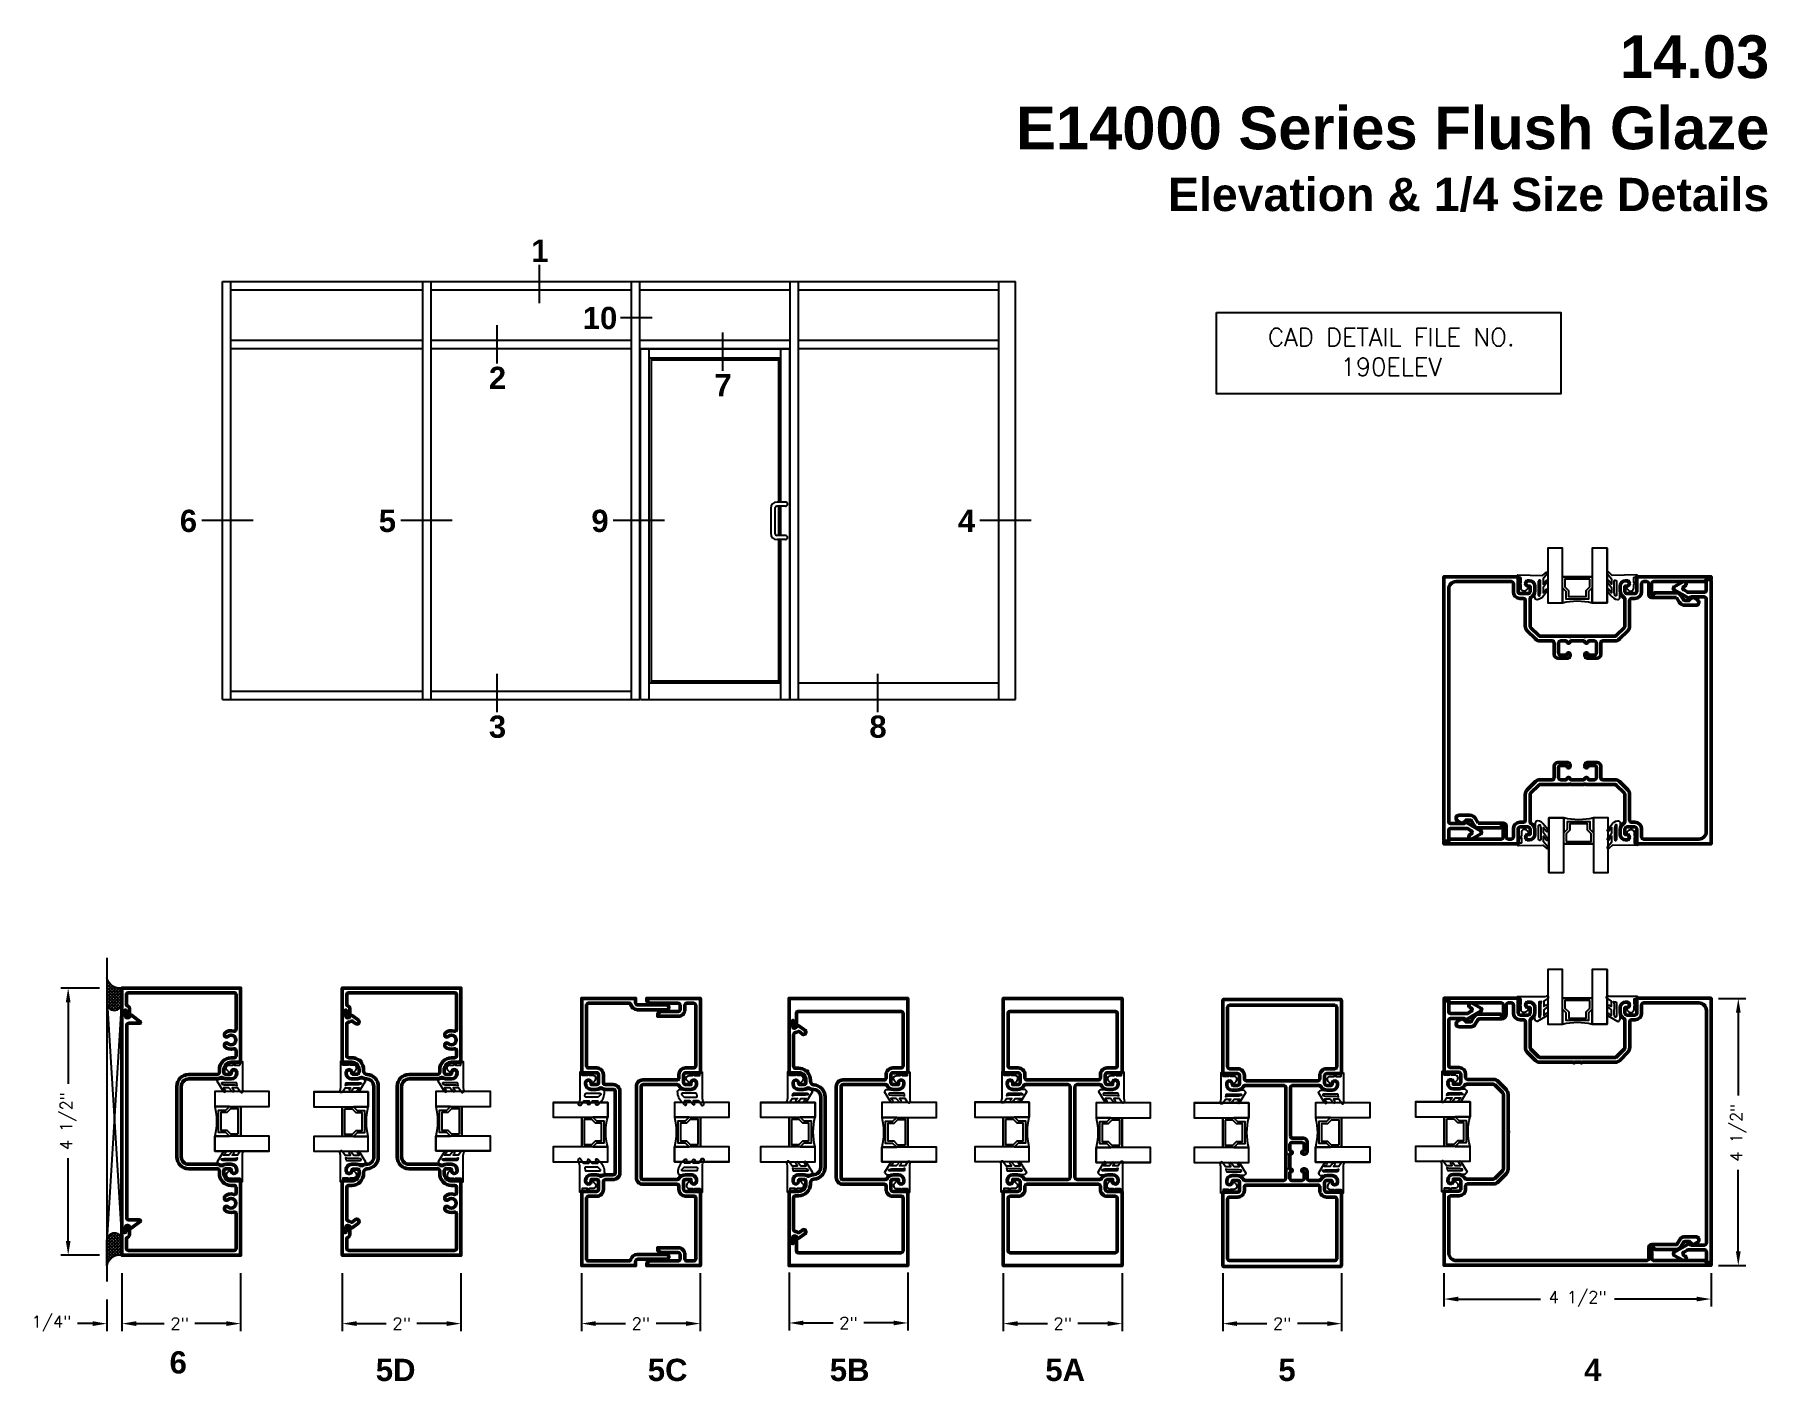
# Model space of a CAD drawing. Extents: x 0 to 63.4, y 0 to 11.8.
# Drawn here: x 0.07 to 7.37, y 5.55 to 11.22 of the extents above; entities that cross this region are included whole.
import ezdxf
from ezdxf.enums import TextEntityAlignment as Align

# ---------------------------------------------------------------- set-up
doc = ezdxf.new("R2010")
doc.units = 0
doc.header["$MEASUREMENT"] = 0
doc.layers.get('Defpoints').update_dxf_attribs({"linetype": 'CONTINUOUS'})
for name, color, linetype in [('R-Anno-Dims', 3, 'CONTINUOUS'), ('R-Anno-Text', 6, 'CONTINUOUS'), ('R-Det1', 4, 'CONTINUOUS'), ('R-Det2', 2, 'CONTINUOUS'), ('R-Det3', 5, 'CONTINUOUS'), ('R-Otln', 1, 'CONTINUOUS'), ('R-Pat1', 5, 'CONTINUOUS'), ('TITLE', 7, 'CONTINUOUS')]:
    doc.layers.add(name, color=color, linetype=linetype)
doc.styles.get("Standard").update_dxf_attribs({"font": 'simplex'})
doc.styles.add('style1', font='arialbd.ttf')
doc.dimstyles.new('1-4size', dxfattribs={"dimtxt": 0.05, "dimasz": 0.06, "dimexe": 0.03125, "dimexo": 0.03125, "dimgap": 0.03125, "dimtad": 0, "dimdec": 5, "dimlfac": 4, "dimzin": 4, "dimdsep": 46, "dimlunit": 5, "dimtxsty": 'Standard', "dimcen": 0, "dimclrd": 256, "dimclre": 256, "dimclrt": 256, "dimadec": 0, "dimazin": 1, "dimtfac": 1, "dimtdec": 5, "dimtofl": 0, "dimtmove": 0, "dimatfit": 3, "dimfxl": 1, "dimfrac": 2, "dimtolj": 1, "dimtzin": 4, "dimarcsym": 0})
pattern_1 = [(45, (0.049495, 5.424134), (-0.006629126, 0.006629126), []), (135, (0.049495, 5.424134), (-0.006629126, -0.006629126), [])]

msp = doc.modelspace()

# ---------------------------------------------------------------- texts
at = {"layer": 'R-Anno-Text', "style": 'style1'}
for s, p in [('1', (2.1968383, 10.3096385)), ('10', (2.4497888, 10.026455)), ('2', (2.0180121, 9.7741302)), ('7', (2.9679895, 9.7429914)), ('6', (0.7160685, 9.1720977)), ('5', (1.5541906, 9.1720977)), ('9', (2.4497888, 9.1720977)), ('4', (3.9939204, 9.1720977)), ('3', (2.0180121, 8.3055578)), ('8', (3.6206777, 8.3055578))]:
    msp.add_text(s, height=0.09375, dxfattribs=at).set_placement(p, align=Align.MIDDLE_CENTER)
at = {"layer": 'R-Anno-Text', "insert": (5.782668, 9.9834156), "char_height": 0.075, "width": 1.875, "attachment_point": 2}
msp.add_mtext('CAD DETAIL FILE NO.\\P190ELEV', dxfattribs=at)
at = {"layer": 'R-Anno-Text', "char_height": 0.09375, "width": 1.86, "attachment_point": 3, "style": 'style1'}
for s, insert in [('{\\fArial|b1|i0|c0|p34;6}', (0.7095207, 5.6753935, 1.5526731)), ('{\\fArial|b1|i0|c0|p34;5D}', (1.6727044, 5.6437474, 1.5526731)), ('^I5C^I', (2.8183703, 5.6437472, 1.5526731)), ('5B', (3.585004, 5.6437472, 1.5526731)), ('5A', (4.4928716, 5.6437472, 1.5526731)), ('5', (5.3799095, 5.6437472, 1.5526731)), ('4', (6.6680399, 5.6437472, 1.5526731))]:
    msp.add_mtext(s, dxfattribs=dict(at, insert=insert))
at = {"layer": 'TITLE', "insert": (7.3746973, 11.2168123, 6.2106922), "char_height": 0.18, "width": 7.44, "attachment_point": 3}
msp.add_mtext('{\\fArial|b1|i0|c0|p34;14.03\\PE14000 Series Flush Glaze\\P\\H0.7778x;Elevation & 1/4 Size Details}', dxfattribs=at)

# ---------------------------------------------------------------- blocks, each defined once
blk = doc.blocks.new('*D181')
at = {"layer": 'Defpoints', "color": 0, "transparency": 16777216}
for p in [(5.0729, 6.0359), (5.5729, 6.0359), (5.5729, 5.7917)]:
    blk.add_point(p, dxfattribs=at)
at = {"layer": 'R-Anno-Dims', "lineweight": -2, "transparency": 16777216}
for p, q in [((5.0729, 6.0046), (5.0729, 5.7604)), ((5.5729, 6.0046), (5.5729, 5.7604)), ((5.1329, 5.7917), (5.2583, 5.7917)), ((5.5129, 5.7917), (5.3875, 5.7917))]:
    blk.add_line(p, q, dxfattribs=at)
at = {"layer": 'R-Anno-Dims', "transparency": 16777216}
for points in [[(5.1329, 5.8017), (5.1329, 5.7817), (5.0729, 5.7917)], [(5.5129, 5.8017), (5.5129, 5.7817), (5.5729, 5.7917)]]:
    blk.add_solid(points, dxfattribs=at)
at = {"layer": 'R-Anno-Dims', "transparency": 16777216, "insert": (5.3229, 5.7917), "char_height": 0.05, "attachment_point": 5}
blk.add_mtext('\\A1;2"', dxfattribs=at)
blk = doc.blocks.new('*D182')
at = {"layer": 'Defpoints', "color": 0, "transparency": 16777216}
for p in [(4.1485, 6.0359), (4.6485, 6.0359), (4.6485, 5.7917)]:
    blk.add_point(p, dxfattribs=at)
at = {"layer": 'R-Anno-Dims', "lineweight": -2, "transparency": 16777216}
for p, q in [((4.1485, 6.0046), (4.1485, 5.7604)), ((4.6485, 6.0046), (4.6485, 5.7604)), ((4.2085, 5.7917), (4.334, 5.7917)), ((4.5885, 5.7917), (4.4631, 5.7917))]:
    blk.add_line(p, q, dxfattribs=at)
at = {"layer": 'R-Anno-Dims', "transparency": 16777216}
for points in [[(4.2085, 5.8017), (4.2085, 5.7817), (4.1485, 5.7917)], [(4.5885, 5.8017), (4.5885, 5.7817), (4.6485, 5.7917)]]:
    blk.add_solid(points, dxfattribs=at)
at = {"layer": 'R-Anno-Dims', "transparency": 16777216, "insert": (4.3985, 5.7917), "char_height": 0.05, "attachment_point": 5}
blk.add_mtext('\\A1;2"', dxfattribs=at)
blk = doc.blocks.new('*D203')
at = {"layer": 'Defpoints', "color": 0, "transparency": 16777216}
for p in [(0.4361, 6.0359), (0.3728, 5.9244), (0.4361, 5.7917)]:
    blk.add_point(p, dxfattribs=at)
at = {"layer": 'R-Anno-Dims', "lineweight": -2, "transparency": 16777216}
for p, q in [((0.4361, 6.0046), (0.4361, 5.7604)), ((0.3728, 5.8931), (0.3728, 5.7604)), ((0.3128, 5.7917), (0.249, 5.7917)), ((0.4961, 5.7917), (0.5561, 5.7917))]:
    blk.add_line(p, q, dxfattribs=at)
at = {"layer": 'R-Anno-Dims', "transparency": 16777216}
for points in [[(0.3128, 5.8017), (0.3128, 5.7817), (0.3728, 5.7917)], [(0.4961, 5.8017), (0.4961, 5.7817), (0.4361, 5.7917)]]:
    blk.add_solid(points, dxfattribs=at)
at = {"layer": 'R-Anno-Dims', "transparency": 16777216, "insert": (0.1392, 5.7917), "char_height": 0.05, "attachment_point": 5}
blk.add_mtext('\\A1;1/4"', dxfattribs=at)
blk = doc.blocks.new('*D183')
at = {"layer": 'Defpoints', "color": 0, "transparency": 16777216}
for p in [(0.4361, 6.0359), (0.9361, 6.0359), (0.9361, 5.7917)]:
    blk.add_point(p, dxfattribs=at)
at = {"layer": 'R-Anno-Dims', "lineweight": -2, "transparency": 16777216}
for p, q in [((0.4361, 6.0046), (0.4361, 5.7604)), ((0.9361, 6.0046), (0.9361, 5.7604)), ((0.4961, 5.7917), (0.6142, 5.7917)), ((0.8761, 5.7917), (0.7433, 5.7917))]:
    blk.add_line(p, q, dxfattribs=at)
at = {"layer": 'R-Anno-Dims', "transparency": 16777216}
for points in [[(0.4961, 5.8017), (0.4961, 5.7817), (0.4361, 5.7917)], [(0.8761, 5.8017), (0.8761, 5.7817), (0.9361, 5.7917)]]:
    blk.add_solid(points, dxfattribs=at)
at = {"layer": 'R-Anno-Dims', "transparency": 16777216, "insert": (0.6788, 5.7917), "char_height": 0.05, "attachment_point": 5}
blk.add_mtext('\\A1;2"', dxfattribs=at)
blk = doc.blocks.new('*D184')
at = {"layer": 'Defpoints', "color": 0, "transparency": 16777216}
for p in [(0.3728, 7.2049), (0.2097, 6.0799), (0.3728, 6.0799)]:
    blk.add_point(p, dxfattribs=at)
at = {"layer": 'R-Anno-Dims', "lineweight": -2, "transparency": 16777216}
for p, q in [((0.3416, 7.2049), (0.1785, 7.2049)), ((0.2097, 7.1449), (0.2097, 6.8008)), ((0.2097, 6.1399), (0.2097, 6.4883)), ((0.3416, 6.0799), (0.1785, 6.0799))]:
    blk.add_line(p, q, dxfattribs=at)
at = {"layer": 'R-Anno-Dims', "transparency": 16777216}
for points in [[(0.1997, 7.1449), (0.2197, 7.1449), (0.2097, 7.2049)], [(0.1997, 6.1399), (0.2197, 6.1399), (0.2097, 6.0799)]]:
    blk.add_solid(points, dxfattribs=at)
at = {"layer": 'R-Anno-Dims', "transparency": 16777216, "insert": (0.2097, 6.6445), "char_height": 0.05, "attachment_point": 5, "rotation": 90}
blk.add_mtext('\\A1;4 1/2"', dxfattribs=at)
blk = doc.blocks.new('*D185')
at = {"layer": 'Defpoints', "color": 0, "transparency": 16777216}
for p in [(1.3642, 6.0359), (1.8642, 6.0359), (1.8642, 5.7917)]:
    blk.add_point(p, dxfattribs=at)
at = {"layer": 'R-Anno-Dims', "lineweight": -2, "transparency": 16777216}
for p, q in [((1.3642, 6.0046), (1.3642, 5.7604)), ((1.8642, 6.0046), (1.8642, 5.7604)), ((1.4242, 5.7917), (1.5497, 5.7917)), ((1.8042, 5.7917), (1.6788, 5.7917))]:
    blk.add_line(p, q, dxfattribs=at)
at = {"layer": 'R-Anno-Dims', "transparency": 16777216}
for points in [[(1.4242, 5.8017), (1.4242, 5.7817), (1.3642, 5.7917)], [(1.8042, 5.8017), (1.8042, 5.7817), (1.8642, 5.7917)]]:
    blk.add_solid(points, dxfattribs=at)
at = {"layer": 'R-Anno-Dims', "transparency": 16777216, "insert": (1.6142, 5.7917), "char_height": 0.05, "attachment_point": 5}
blk.add_mtext('\\A1;2"', dxfattribs=at)
blk = doc.blocks.new('*D189')
at = {"layer": 'Defpoints', "color": 0, "transparency": 16777216}
for p in [(7.1294, 7.1609), (7.2443, 7.1609), (7.1294, 6.0359)]:
    blk.add_point(p, dxfattribs=at)
at = {"layer": 'R-Anno-Dims', "lineweight": -2, "transparency": 16777216}
for p, q in [((7.1607, 7.1609), (7.2755, 7.1609)), ((7.2443, 7.1009), (7.2443, 6.7522)), ((7.2443, 6.0959), (7.2443, 6.4397)), ((7.1607, 6.0359), (7.2755, 6.0359))]:
    blk.add_line(p, q, dxfattribs=at)
at = {"layer": 'R-Anno-Dims', "transparency": 16777216}
for points in [[(7.2343, 7.1009), (7.2543, 7.1009), (7.2443, 7.1609)], [(7.2343, 6.0959), (7.2543, 6.0959), (7.2443, 6.0359)]]:
    blk.add_solid(points, dxfattribs=at)
at = {"layer": 'R-Anno-Dims', "transparency": 16777216, "insert": (7.2443, 6.5959), "char_height": 0.05, "attachment_point": 5, "rotation": 90}
blk.add_mtext('\\A1;4 1/2"', dxfattribs=at)
blk = doc.blocks.new('*D190')
at = {"layer": 'Defpoints', "color": 0, "transparency": 16777216}
for p in [(6.0047, 6.0359), (7.1294, 6.0359), (7.1294, 5.8951)]:
    blk.add_point(p, dxfattribs=at)
at = {"layer": 'R-Anno-Dims', "lineweight": -2, "transparency": 16777216}
for p, q in [((6.0047, 6.0046), (6.0047, 5.8639)), ((7.1294, 6.0046), (7.1294, 5.8639)), ((6.0647, 5.8951), (6.4108, 5.8951)), ((7.0694, 5.8951), (6.7233, 5.8951))]:
    blk.add_line(p, q, dxfattribs=at)
at = {"layer": 'R-Anno-Dims', "transparency": 16777216}
for points in [[(6.0647, 5.9051), (6.0647, 5.8851), (6.0047, 5.8951)], [(7.0694, 5.9051), (7.0694, 5.8851), (7.1294, 5.8951)]]:
    blk.add_solid(points, dxfattribs=at)
at = {"layer": 'R-Anno-Dims', "transparency": 16777216, "insert": (6.5671, 5.8951), "char_height": 0.05, "attachment_point": 5}
blk.add_mtext('\\A1;4 1/2"', dxfattribs=at)
blk = doc.blocks.new('P2728')
at = {"layer": 'R-Det2'}
blk.add_lwpolyline([(0.442, -0.028), (0.406, -0.064, -0.209411), (0.222, -0.144, -0.414214), (0.182, -0.104), (0.182, 0.096, 0.414214), (0.102, 0.176), (0.064, 0.176, 0.388879), (0.024, 0.139), (0.023, 0.123, 0.440011), (0.063, 0.08), (0.077, 0.08, -0.668179), (0.084, 0.063), (0.035, 0.015, -0.668179), (-0.05, 0.05), (-0.05, 0.109), (-0.09, 0.137, -0.836323), (-0.083, 0.151), (-0.05, 0.142), (-0.05, 0.226, 0.414214), (-0.056, 0.232), (-0.106, 0.232, -0.414214), (-0.112, 0.238), (-0.112, 0.266, -0.414214), (-0.106, 0.272), (0.332, 0.272, 0.082176), (0.38, 0.28), (0.426, 0.297)], format="xyb", dxfattribs=at)
at = {"layer": 'R-Det2', "lineweight": 25}
blk.add_lwpolyline([(0.26, 0.181, 0.372312), (0.247, 0.166), (0.247, -0.064, 0.668179), (0.273, -0.075), (0.307, -0.041, 0.198912), (0.311, -0.03), (0.311, 0.171, 0.457395), (0.294, 0.186)], format="xyb", close=True, dxfattribs=at)
at = {"layer": 'R-Det2'}
for points in [[(0.45, 0.257), (0.376, 0.208), (0.376, 0.117), (0.418, 0.148)], [(0.443, 0.118), (0.376, 0.061), (0.376, -0.031), (0.414, 0.001)]]:
    blk.add_lwpolyline(points, dxfattribs=at)
at = {"layer": 'R-Det2', "ltscale": 0.1}
for centre, radius, start, end in [((0.433, 0.274), 0.0237, 292.2345, 112.2345), ((0.427, -0.015), 0.0199, 310.2978, 130.2978), ((0.414, 0.118), 0.0297, 360, 81.5397)]:
    blk.add_arc(centre, radius, start, end, dxfattribs=at)
blk = doc.blocks.new('*D218')
at = {"layer": 'Defpoints', "color": 0, "transparency": 16777216}
for p in [(2.3716, 6.0359), (2.8716, 6.0359), (2.8716, 5.7918)]:
    blk.add_point(p, dxfattribs=at)
at = {"layer": 'R-Anno-Dims', "lineweight": -2, "transparency": 16777216}
for p, q in [((2.3716, 6.0047), (2.3716, 5.7605)), ((2.8716, 6.0047), (2.8716, 5.7605)), ((2.4316, 5.7918), (2.557, 5.7918)), ((2.8116, 5.7918), (2.6862, 5.7918))]:
    blk.add_line(p, q, dxfattribs=at)
at = {"layer": 'R-Anno-Dims', "transparency": 16777216}
for points in [[(2.4316, 5.8018), (2.4316, 5.7818), (2.3716, 5.7918)], [(2.8116, 5.8018), (2.8116, 5.7818), (2.8716, 5.7918)]]:
    blk.add_solid(points, dxfattribs=at)
at = {"layer": 'R-Anno-Dims', "transparency": 16777216, "insert": (2.6216, 5.7918), "char_height": 0.05, "attachment_point": 5}
blk.add_mtext('\\A1;2"', dxfattribs=at)
blk = doc.blocks.new('*D219')
at = {"layer": 'Defpoints', "color": 0, "transparency": 16777216}
for p in [(3.2462, 6.0386), (3.7462, 6.0386), (3.7462, 5.7945)]:
    blk.add_point(p, dxfattribs=at)
at = {"layer": 'R-Anno-Dims', "lineweight": -2, "transparency": 16777216}
for p, q in [((3.2462, 6.0074), (3.2462, 5.7632)), ((3.7462, 6.0074), (3.7462, 5.7632)), ((3.3062, 5.7945), (3.4316, 5.7945)), ((3.6862, 5.7945), (3.5608, 5.7945))]:
    blk.add_line(p, q, dxfattribs=at)
at = {"layer": 'R-Anno-Dims', "transparency": 16777216}
for points in [[(3.3062, 5.8045), (3.3062, 5.7845), (3.2462, 5.7945)], [(3.6862, 5.8045), (3.6862, 5.7845), (3.7462, 5.7945)]]:
    blk.add_solid(points, dxfattribs=at)
at = {"layer": 'R-Anno-Dims', "transparency": 16777216, "insert": (3.4962, 5.7945), "char_height": 0.05, "attachment_point": 5}
blk.add_mtext('\\A1;2"', dxfattribs=at)
blk = doc.blocks.new('Door elevation')
at = {"layer": 'R-Otln'}
for p, q in [((101.0679, -1.628), (101.0679, 0.132)), ((101.0679, 0.132), (104.4078, 0.132)), ((101.1031, -1.628), (101.1031, 0.132)), ((101.1031, 0.0968), (101.9117, 0.0968)), ((101.9117, -1.628), (101.9117, 0.132)), ((101.9469, -1.628), (101.9469, 0.132)), ((101.9469, 0.0968), (102.7906, 0.0968)), ((102.7906, -1.628), (102.7906, 0.132)), ((102.8258, -1.628), (102.8258, 0.132)), ((102.8258, 0.0968), (103.4586, 0.0968)), ((103.4586, -1.628), (103.4586, 0.132)), ((103.4937, -1.628), (103.4937, 0.132)), ((103.4937, 0.0968), (104.3375, 0.0968)), ((104.3375, -1.628), (104.3375, 0.132)), ((104.4078, -1.628), (104.4078, 0.132)), ((101.1031, -0.1141), (101.9117, -0.1141)), ((101.9469, -0.1141), (102.7906, -0.1141)), ((102.8258, -0.1141), (103.4586, -0.1141)), ((103.4937, -0.1141), (104.3375, -0.1141)), ((101.1031, -0.1493), (101.9117, -0.1493)), ((101.9469, -0.1493), (102.7906, -0.1493)), ((102.8258, -0.1493), (103.4586, -0.1493)), ((102.828, -0.1515), (103.4575, -0.1515)), ((102.828, -1.628), (102.828, -0.1515)), ((102.8653, -1.628), (102.8653, -0.1515)), ((102.8653, -0.1888), (103.4201, -0.1888)), ((102.8741, -1.5577), (102.8741, -0.1888)), ((102.8741, -0.1976), (103.4113, -0.1976)), ((103.4113, -0.7964), (103.4113, -0.1888)), ((103.4201, -0.7964), (103.4201, -0.1515)), ((103.4575, -1.628), (103.4575, -0.1515)), ((103.4937, -0.1493), (104.3375, -0.1493)), ((103.4388, -0.7964), (103.4036, -0.7964)), ((103.3773, -0.8227), (103.3773, -0.9282)), ((103.3948, -0.8227), (103.3948, -0.9282)), ((103.4388, -0.8139), (103.4036, -0.8139)), ((103.4113, -0.937), (103.4113, -0.8139)), ((103.4201, -0.937), (103.4201, -0.8139)), ((103.4388, -0.937), (103.4036, -0.937)), ((103.4388, -0.9546), (103.4036, -0.9546)), ((103.4113, -1.5577), (103.4113, -0.9546)), ((103.4201, -1.628), (103.4201, -0.9546)), ((101.1031, -1.5929), (101.9117, -1.5929)), ((101.9469, -1.5929), (102.7906, -1.5929)), ((102.8653, -1.5577), (103.4201, -1.5577)), ((102.8741, -1.5489), (103.4113, -1.5489)), ((103.4937, -1.5577), (104.3375, -1.5577)), ((101.0679, -1.628), (102.8258, -1.628)), ((102.828, -1.628), (103.4575, -1.628)), ((103.4586, -1.628), (104.4078, -1.628))]:
    blk.add_line(p, q, dxfattribs=at)
for centre, radius, start, end in [((103.4036, -0.8227), 0.0264, 90, 180), ((103.4388, -0.8051), 0.00879, 270, 90), ((103.4036, -0.8227), 0.00879, 90, 180), ((103.4036, -0.9282), 0.0264, 180, 270), ((103.4036, -0.9282), 0.00879, 180, 270), ((103.4388, -0.9458), 0.00879, 270, 90)]:
    blk.add_arc(centre, radius, start, end, dxfattribs=at)
blk = doc.blocks.new('P2728 compress')
at = {"layer": 'R-Det2'}
blk.add_lwpolyline([(176.266, 42.927), (176.372, 42.753, -0.301952), (176.324, 42.713), (176.124, 42.713, 0.414214), (176.044, 42.633), (176.044, 42.594, 0.388879), (176.081, 42.554), (176.097, 42.553, 0.440011), (176.14, 42.593), (176.14, 42.607, -0.668179), (176.157, 42.614), (176.206, 42.566, -0.668179), (176.17, 42.48), (176.111, 42.48), (176.083, 42.441, -0.836323), (176.069, 42.447), (176.078, 42.48), (175.994, 42.48, 0.414214), (175.988, 42.474), (175.988, 42.424, -0.414214), (175.982, 42.418), (175.954, 42.418, -0.414214), (175.948, 42.424), (175.948, 42.862, 0.083245), (175.94, 42.911), (175.94, 42.911)], format="xyb", dxfattribs=at)
for points in [[(175.978, 42.937), (176.028, 42.864), (176.119, 42.864), (176.088, 42.905)], [(176.117, 42.931), (176.175, 42.864), (176.267, 42.864), (176.235, 42.902)]]:
    blk.add_lwpolyline(points, dxfattribs=at)
at = {"layer": 'R-Det2', "lineweight": 25}
blk.add_lwpolyline([(176.039, 42.79, 0.372312), (176.054, 42.778), (176.284, 42.778, 0.668179), (176.295, 42.803), (176.252, 42.812), (176.078, 42.811), (176.034, 42.824)], format="xyb", close=True, dxfattribs=at)
at = {"layer": 'R-Det2', "ltscale": 0.1}
for centre, radius, start, end in [((175.962, 42.92), 0.0237, 22.2345, 202.2345), ((176.117, 42.901), 0.0297, 90, 171.5397), ((176.251, 42.914), 0.0199, 40.2978, 220.2978)]:
    blk.add_arc(centre, radius, start, end, dxfattribs=at)

# ---------------------------------------------------------------- dimensions: what is measured, and where the dimension line sits
at = {"layer": 'R-Anno-Dims'}
for base, p1, p2, picture, middle in [((0.2097176, 6.0799057), (0.3728292, 7.2049057), (0.3728292, 6.0799057), '*D184', (0.2097176, 6.6445167)), ((7.2442506, 7.1608562), (7.1294011, 6.0358562), (7.1294011, 7.1608562), '*D189', (7.2442506, 6.5959154))]:
    dim = msp.add_linear_dim(base=base, p1=p1, p2=p2, angle=90, dimstyle='1-4size', override={"dimpost": '"'}, dxfattribs=at)
    dim.commit()
    dim.dimension.update_dxf_attribs({"geometry": picture, "text_midpoint": middle, "dimtype": 160})
for base, p1, p2, picture, middle in [((0.4361419, 5.7916984), (0.3728292, 5.9243966), (0.4361419, 6.0358567), '*D203', (0.1391957, 5.7916984)), ((0.9361419, 5.7916984), (0.4361419, 6.0358567), (0.9361419, 6.0358567), '*D183', (0.6787584, 5.7916984))]:
    dim = msp.add_linear_dim(base=base, p1=p1, p2=p2, dimstyle='1-4size', override={"dimpost": '"'}, dxfattribs=at)
    dim.commit()
    dim.dimension.update_dxf_attribs({"geometry": picture, "text_midpoint": middle, "dimtype": 160})
for base, p1, p2, picture, middle in [((1.8642421, 5.7916984), (1.3642421, 6.0358564), (1.8642421, 6.0358564), '*D185', (1.6142421, 5.7916984)), ((2.8715868, 5.7917701), (2.3715868, 6.0359282), (2.8715868, 6.0359282), '*D218', (2.6215868, 5.7917701)), ((3.7462324, 5.7944596), (3.2462324, 6.0386177), (3.7462324, 6.0386177), '*D219', (3.4962324, 5.7944596)), ((4.648543, 5.7916981), (4.148543, 6.0358562), (4.648543, 6.0358562), '*D182', (4.398543, 5.7916981)), ((5.5728888, 5.7916981), (5.0728888, 6.0358562), (5.5728888, 6.0358562), '*D181', (5.3228888, 5.7916981))]:
    dim = msp.add_linear_dim(base=base, p1=p1, p2=p2, dimstyle='1-4size', override={"dimpost": '"'}, dxfattribs=at)
    dim.commit()
    dim.dimension.update_dxf_attribs({"geometry": picture, "text_midpoint": middle})
dim = msp.add_linear_dim(base=(7.1294011, 5.8951024), p1=(6.0047435, 6.0358562), p2=(7.1294011, 6.0358562), angle=180, dimstyle='1-4size', override={"dimpost": '"'}, dxfattribs=at)
dim.commit()
dim.dimension.update_dxf_attribs({"geometry": '*D190', "text_midpoint": (6.5670723, 5.8951024)})

# ---------------------------------------------------------------- hatches: boundary and pattern name
at = {"layer": 'R-Pat1'}
h = msp.add_hatch(dxfattribs=at)
h.set_pattern_fill('ANSI37', color=256, scale=0.075, style=0)
h.set_pattern_definition(pattern_1)
h.paths.add_polyline_path([(0.3728292, 7.1424057), (0.3728292, 7.2495553, 0.406088976), (0.4361419, 7.2049057), (0.4361419, 7.1424057), (0.4358955, 7.1384641, -0.939451221)])
h = msp.add_hatch(dxfattribs=at)
h.set_pattern_fill('ANSI37', color=256, scale=0.075, style=0)
h.set_pattern_definition(pattern_1)
h.paths.add_polyline_path([(0.3728292, 6.0352561, -0.406088976), (0.4361419, 6.0799057), (0.4361419, 6.1424057), (0.4358955, 6.1463473, 0.939451221), (0.3728292, 6.1424057)])

# ---------------------------------------------------------------- linework, layer by layer
at = {"layer": 'R-Anno-Text'}
for p, q in [((2.1941521, 10.2508583), (2.1941521, 10.0894469)), ((2.6692119, 10.0274963), (2.5362897, 10.0274963)), ((2.015326, 9.9963703), (2.015326, 9.8349589)), ((2.9653033, 9.9652316), (2.9653033, 9.8038201)), ((0.988369, 9.173139), (0.7720347, 9.173139)), ((1.8264912, 9.173139), (1.6101569, 9.173139)), ((2.7220894, 9.173139), (2.5057551, 9.173139)), ((4.266221, 9.173139), (4.0498867, 9.173139)), ((2.015326, 8.5277979), (2.015326, 8.3663865)), ((3.6179916, 8.5277979), (3.6179916, 8.3663865))]:
    msp.add_line(p, q, dxfattribs=at)
msp.add_lwpolyline([(5.0459858, 10.0489984), (6.4974657, 10.0489984), (6.4974657, 9.7069356), (5.0459858, 9.7069356)], close=True, dxfattribs=at)
at = {"layer": 'R-Det1', "color": 5}
msp.add_line((0.3728292, 7.3324456), (0.3728292, 5.9684456), dxfattribs=at)
at = {"layer": 'R-Det1', "color": 4, "linetype": 'Continuous', "lineweight": 50}
msp.add_lwpolyline([(0.4561419, 6.6424057), (0.4561419, 7.0486557, -0.414213562), (0.4638919, 7.0564057), (0.5103919, 7.0564057, 0.722145632), (0.5126309, 7.063164), (0.4743523, 7.0916557), (0.4648719, 7.0821755, -0.668184624), (0.4516419, 7.0876555), (0.4516419, 7.0956557, 0.414216407), (0.4438919, 7.1034057), (0.4361419, 7.1034057), (0.4361419, 6.6424057), (0.4361419, 6.1814057), (0.4438919, 6.1814057, 0.414216407), (0.4516419, 6.1891557), (0.4516419, 6.197156, -0.668184624), (0.4648719, 6.202636), (0.4743523, 6.1931557), (0.5126309, 6.2216475, 0.722145632), (0.5103919, 6.2284057), (0.4638919, 6.2284057, -0.414213562), (0.4561419, 6.2361557)], format="xyb", close=True, dxfattribs=at)
at = {"layer": 'R-Det1', "lineweight": 50}
for points in [[(1.4409421, 6.4577057, 0.145286571), (1.4240671, 6.4626557), (1.4039921, 6.4626557, 0.415053763), (1.3807421, 6.4394057), (1.3807421, 6.4352807, 1.012901092), (1.4039921, 6.4355807), (1.4039921, 6.4376557, -0.414213562), (1.4089921, 6.4426557), (1.4274921, 6.4426557, -0.416132723), (1.4352421, 6.4349057), (1.4352421, 6.4236557, -0.414213562), (1.4039921, 6.3924057), (1.3692421, 6.3924057, 0.414213562), (1.3642421, 6.3874057), (1.3642421, 6.1839057, 0.414213562), (1.3667421, 6.1814057), (1.3719921, 6.1814057, 0.412903226), (1.3797421, 6.1891557), (1.3797421, 6.1971557, -0.669038966), (1.3929671, 6.2026557), (1.3993862, 6.1962197, 0.372650912), (1.4059129, 6.1957405), (1.4321171, 6.2152557, 0.238328156), (1.4352421, 6.2214557), (1.4352421, 6.2222807, 0.615742841), (1.4202671, 6.2298057), (1.4063421, 6.2194307, -0.3082191), (1.4020421, 6.2193057, 0.121337447), (1.3899921, 6.2235557, -0.384292738), (1.3829921, 6.2312557), (1.3829921, 6.3661557, -0.416670611), (1.3904921, 6.3736557), (1.4039921, 6.3736557, 0.414213562), (1.4539921, 6.4236557), (1.4539921, 6.4284993, -0.398640607), (1.4686639, 6.4439771, 0.398640607), (1.5159921, 6.4939057), (1.5159921, 6.7909057, 0.398640607), (1.4686639, 6.8408343, -0.398640607), (1.4539921, 6.8563121), (1.4539921, 6.8611557, 0.178683048), (1.4419991, 6.8936437), (1.4419991, 6.8991627), (1.4364801, 6.8991627, 0.178683048), (1.4039921, 6.9111557), (1.3904921, 6.9111557, -0.413333333), (1.3829921, 6.9186557), (1.3829921, 7.0535807, -0.384292738), (1.3899921, 7.0612807, 0.125027091), (1.4020421, 7.0655307, -0.3082191), (1.4063421, 7.0654057), (1.4202671, 7.0550307, 0.615742841), (1.4352421, 7.0625557), (1.4352421, 7.0633557, 0.239176885), (1.4321171, 7.0695807), (1.4059077, 7.0890777, 0.372121531), (1.3993879, 7.0886015), (1.3929671, 7.0821807, -0.667873573), (1.3797421, 7.0876557), (1.3797421, 7.0956557, 0.416132723), (1.3719921, 7.1034057), (1.3667421, 7.1034057, 0.414213562), (1.3642421, 7.1009057), (1.3642421, 6.8974057, 0.414213562), (1.3692421, 6.8924057), (1.4039921, 6.8924057, -0.414213562), (1.4352421, 6.8611557), (1.4352421, 6.8499057, -0.412903226), (1.4274921, 6.8421557), (1.4089921, 6.8421557, -0.414213562), (1.4039921, 6.8471557), (1.4039921, 6.8492557, 1.011839456), (1.3807421, 6.8495307), (1.3807421, 6.8454057, 0.413978903), (1.4039921, 6.8221557), (1.4240671, 6.8221557, 0.143865672), (1.4409421, 6.8271307, -0.292539715), (1.4493171, 6.8271307, 0.142565659), (1.466131, 6.8221559, -0.412912468), (1.4972421, 6.7909062), (1.4972421, 6.4939056, -0.413515847), (1.4660666, 6.4626557, 0.143455795), (1.4493171, 6.4577057, -0.292539715)], [(3.3229324, 6.4136564, 0.145286571), (3.3060574, 6.4186064), (3.2859824, 6.4186064, 0.415053763), (3.2627324, 6.3953564), (3.2627324, 6.3912314, 1.012901092), (3.2859824, 6.3915314), (3.2859824, 6.3936064, -0.414213562), (3.2909824, 6.3986064), (3.3094824, 6.3986064, -0.416132723), (3.3172324, 6.3908564), (3.3172324, 6.3796064, -0.414213562), (3.2859824, 6.3483564), (3.2512324, 6.3483564, 0.414213562), (3.2462324, 6.3433564), (3.2462324, 6.1398564, 0.414213562), (3.2487324, 6.1373564), (3.2539824, 6.1373564, 0.412903226), (3.2617324, 6.1451064), (3.2617324, 6.1531064, -0.669038966), (3.2749574, 6.1586064), (3.2813765, 6.1521704, 0.372650912), (3.2879031, 6.1516912), (3.3141074, 6.1712064, 0.238328156), (3.3172324, 6.1774064), (3.3172324, 6.1782314, 0.615742841), (3.3022574, 6.1857564), (3.2883324, 6.1753814, -0.3082191), (3.2840324, 6.1752564, 0.121337447), (3.2719824, 6.1795064, -0.384292738), (3.2649824, 6.1872064), (3.2649824, 6.3221064, -0.416670611), (3.2724824, 6.3296064), (3.2859824, 6.3296064, 0.414213562), (3.3359824, 6.3796064), (3.3359824, 6.38445, -0.398640607), (3.3506542, 6.3999279, 0.398640607), (3.3979824, 6.4498564), (3.3979824, 6.7468564, 0.398640607), (3.3506542, 6.796785, -0.398640607), (3.3359824, 6.8122629), (3.3359824, 6.8171064, 0.178683048), (3.3239894, 6.8495944), (3.3239894, 6.8551134), (3.3184704, 6.8551134, 0.178683048), (3.2859824, 6.8671064), (3.2724824, 6.8671064, -0.413333333), (3.2649824, 6.8746064), (3.2649824, 7.0095314, -0.384292738), (3.2719824, 7.0172314, 0.125027091), (3.2840324, 7.0214814, -0.3082191), (3.2883324, 7.0213564), (3.3022574, 7.0109814, 0.615742841), (3.3172324, 7.0185064), (3.3172324, 7.0193064, 0.239176885), (3.3141074, 7.0255314), (3.287898, 7.0450284, 0.372121531), (3.2813782, 7.0445522), (3.2749574, 7.0381314, -0.667873573), (3.2617324, 7.0436064), (3.2617324, 7.0516064, 0.416132723), (3.2539824, 7.0593564), (3.2487324, 7.0593564, 0.414213562), (3.2462324, 7.0568564), (3.2462324, 6.8533564, 0.414213562), (3.2512324, 6.8483564), (3.2859824, 6.8483564, -0.414213562), (3.3172324, 6.8171064), (3.3172324, 6.8058564, -0.412903226), (3.3094824, 6.7981064), (3.2909824, 6.7981064, -0.414213562), (3.2859824, 6.8031064), (3.2859824, 6.8052064, 1.011839456), (3.2627324, 6.8054814), (3.2627324, 6.8013564, 0.413978903), (3.2859824, 6.7781064), (3.3060574, 6.7781064, 0.143865672), (3.3229324, 6.7830814, -0.292539715), (3.3313074, 6.7830814, 0.142565659), (3.3481213, 6.7781067, -0.412912468), (3.3792324, 6.746857), (3.3792324, 6.4498563, -0.413515847), (3.3480569, 6.4186064, 0.143455795), (3.3313074, 6.4136564, -0.292539715)]]:
    msp.add_lwpolyline(points, format="xyb", close=True, dxfattribs=at)
at = {"layer": 'R-Det2'}
for points in [[(6.6916196, 9.0571022), (6.6291196, 9.0571022), (6.6291196, 8.8273021), (6.6916196, 8.8273021), (6.6916196, 9.0571022), (6.6916196, 8.8273021), (6.6291196, 8.8273021), (6.6291196, 8.8898021), (6.6136196, 8.8743021), (6.6136196, 8.8430521), (6.5196196, 8.8430521), (6.5196196, 8.8743021), (6.5041196, 8.8898021), (6.5041196, 8.9368021), (6.6291196, 8.9368021), (6.5041196, 8.9368021), (6.5041196, 9.0571022), (6.4416196, 9.0571022), (6.4416196, 8.8273021), (6.5041196, 8.8273021), (6.5041196, 8.8898021), (6.5041196, 8.8273021, -0.123310184), (6.6291196, 8.8273021, 1.56900442)], [(6.4468184, 7.6915945), (6.5093184, 7.6915944), (6.5093184, 7.9213946), (6.4468184, 7.9213946), (6.4468184, 7.6915944), (6.4468184, 7.9213946), (6.5093184, 7.9213946), (6.5093184, 7.8588946), (6.5248184, 7.8743946), (6.5248184, 7.9056446), (6.6188184, 7.9056446), (6.6188184, 7.8743946), (6.6343184, 7.8588946), (6.6343184, 7.8118946), (6.5093184, 7.8118946), (6.6343184, 7.8118946), (6.6343184, 7.6915944), (6.6968184, 7.6915944), (6.6968184, 7.9213946), (6.6343184, 7.9213946), (6.6343184, 7.8588946), (6.6343184, 7.9213946, -0.123310184), (6.5093184, 7.9213946, 1.56900442)], [(6.6918684, 7.2826893), (6.6293684, 7.2826893), (6.6293684, 7.0528892), (6.6918684, 7.0528892), (6.6918684, 7.2826893), (6.6918684, 7.0528892), (6.6293684, 7.0528892), (6.6293684, 7.1153892), (6.6138684, 7.0998892), (6.6138684, 7.0686392), (6.5198684, 7.0686392), (6.5198684, 7.0998892), (6.5043684, 7.1153892), (6.5043684, 7.1623892), (6.6293684, 7.1623892), (6.5043684, 7.1623892), (6.5043684, 7.2826893), (6.4418684, 7.2826893), (6.4418684, 7.0528892), (6.5043684, 7.0528892), (6.5043684, 7.1153892), (6.5043684, 7.0528892, -0.123310184), (6.6293684, 7.0528892, 1.56900442)], [(1.0565669, 6.5186101), (1.056567, 6.5811101), (0.8267668, 6.5811101), (0.8267668, 6.5186101), (1.056567, 6.5186101), (0.8267668, 6.5186101), (0.8267668, 6.5811101), (0.8892668, 6.5811101), (0.8737668, 6.5966101), (0.8425168, 6.5966101), (0.8425168, 6.6906101), (0.8737668, 6.6906101), (0.8892668, 6.7061101), (0.9362668, 6.7061101), (0.9362668, 6.5811101), (0.9362668, 6.7061101), (1.056567, 6.7061101), (1.056567, 6.7686101), (0.8267668, 6.7686101), (0.8267668, 6.7061101), (0.8892668, 6.7061101), (0.8267668, 6.7061101, -0.123310184), (0.8267668, 6.5811101, 1.56900442)], [(1.2438169, 6.767284), (1.2438169, 6.704784), (1.473617, 6.704784), (1.473617, 6.767284), (1.2438169, 6.767284), (1.473617, 6.767284), (1.473617, 6.704784), (1.411117, 6.704784), (1.426617, 6.689284), (1.457867, 6.689284), (1.457867, 6.595284), (1.426617, 6.595284), (1.411117, 6.579784), (1.364117, 6.579784), (1.364117, 6.704784), (1.364117, 6.579784), (1.2438169, 6.579784), (1.2438169, 6.517284), (1.473617, 6.517284), (1.473617, 6.579784), (1.411117, 6.579784), (1.473617, 6.579784, -0.123310184), (1.473617, 6.704784, 1.56900442)], [(1.9878844, 6.5188996), (1.9878844, 6.5813996), (1.7580843, 6.5813996), (1.7580843, 6.5188996), (1.9878844, 6.5188996), (1.7580843, 6.5188996), (1.7580843, 6.5813996), (1.8205843, 6.5813996), (1.8050843, 6.5968996), (1.7738343, 6.5968996), (1.7738343, 6.6908996), (1.8050843, 6.6908996), (1.8205843, 6.7063996), (1.8675843, 6.7063996), (1.8675843, 6.5813996), (1.8675843, 6.7063996), (1.9878844, 6.7063996), (1.9878844, 6.7688996), (1.7580843, 6.7688996), (1.7580843, 6.7063996), (1.8205843, 6.7063996), (1.7580843, 6.7063996, -0.123310184), (1.7580843, 6.5813996, 1.56900442)], [(2.2523889, 6.7233604), (2.2523889, 6.6608604), (2.482189, 6.6608604), (2.482189, 6.7233604), (2.2523889, 6.7233604), (2.482189, 6.7233604), (2.482189, 6.6608604), (2.419689, 6.6608604), (2.435189, 6.6453604), (2.466439, 6.6453604), (2.466439, 6.5513604), (2.435189, 6.5513604), (2.419689, 6.5358604), (2.372689, 6.5358604), (2.372689, 6.6608604), (2.372689, 6.5358604), (2.2523889, 6.5358604), (2.2523889, 6.4733604), (2.482189, 6.4733604), (2.482189, 6.5358604), (2.419689, 6.5358604), (2.482189, 6.5358604, -0.123310184), (2.482189, 6.6608604, 1.56900442)], [(2.9932391, 6.4731348), (2.9932391, 6.5356348), (2.763439, 6.5356348), (2.763439, 6.4731348), (2.9932391, 6.4731348), (2.763439, 6.4731348), (2.763439, 6.5356348), (2.825939, 6.5356348), (2.810439, 6.5511348), (2.779189, 6.5511348), (2.779189, 6.6451348), (2.810439, 6.6451348), (2.825939, 6.6606348), (2.872939, 6.6606348), (2.872939, 6.5356348), (2.872939, 6.6606348), (2.9932391, 6.6606348), (2.9932391, 6.7231348), (2.763439, 6.7231348), (2.763439, 6.6606348), (2.825939, 6.6606348), (2.763439, 6.6606348, -0.123310184), (2.763439, 6.5356348, 1.56900442)], [(3.1258073, 6.7233828), (3.1258072, 6.6608828), (3.3556074, 6.6608828), (3.3556074, 6.7233828), (3.1258072, 6.7233828), (3.3556074, 6.7233828), (3.3556074, 6.6608828), (3.2931074, 6.6608828), (3.3086074, 6.6453828), (3.3398574, 6.6453828), (3.3398574, 6.5513828), (3.3086074, 6.5513828), (3.2931074, 6.5358828), (3.2461074, 6.5358828), (3.2461074, 6.6608828), (3.2461074, 6.5358828), (3.1258072, 6.5358828), (3.1258072, 6.4733828), (3.3556074, 6.4733828), (3.3556074, 6.5358828), (3.2931074, 6.5358828), (3.3556074, 6.5358828, -0.123310184), (3.3556074, 6.6608828, 1.56900442)], [(3.8666575, 6.4727414), (3.8666575, 6.5352414), (3.6368574, 6.5352414), (3.6368574, 6.4727414), (3.8666575, 6.4727414), (3.6368574, 6.4727414), (3.6368574, 6.5352414), (3.6993574, 6.5352414), (3.6838574, 6.5507414), (3.6526074, 6.5507414), (3.6526074, 6.6447414), (3.6838574, 6.6447414), (3.6993574, 6.6602414), (3.7463574, 6.6602414), (3.7463574, 6.5352414), (3.7463574, 6.6602414), (3.8666575, 6.6602414), (3.8666575, 6.7227414), (3.6368574, 6.7227414), (3.6368574, 6.6602414), (3.6993574, 6.6602414), (3.6368574, 6.6602414, -0.123310184), (3.6368574, 6.5352414, 1.56900442)], [(4.0281178, 6.7239954), (4.0281178, 6.6614954), (4.2579179, 6.6614954), (4.2579179, 6.7239954), (4.0281178, 6.7239954), (4.2579179, 6.7239954), (4.2579179, 6.6614954), (4.1954179, 6.6614954), (4.2109179, 6.6459954), (4.2421679, 6.6459954), (4.2421679, 6.5519954), (4.2109179, 6.5519954), (4.1954179, 6.5364954), (4.1484179, 6.5364954), (4.1484179, 6.6614954), (4.1484179, 6.5364954), (4.0281178, 6.5364954), (4.0281178, 6.4739954), (4.2579179, 6.4739954), (4.2579179, 6.5364954), (4.1954179, 6.5364954), (4.2579179, 6.5364954, -0.123310184), (4.2579179, 6.6614954, 1.56900442)], [(4.768968, 6.4708354), (4.7689681, 6.5333354), (4.5391679, 6.5333354), (4.5391679, 6.4708354), (4.7689681, 6.4708354), (4.5391679, 6.4708354), (4.5391679, 6.5333354), (4.6016679, 6.5333354), (4.5861679, 6.5488354), (4.5549179, 6.5488354), (4.5549179, 6.6428354), (4.5861679, 6.6428354), (4.6016679, 6.6583354), (4.6486679, 6.6583354), (4.6486679, 6.5333354), (4.6486679, 6.6583354), (4.7689681, 6.6583354), (4.7689681, 6.7208354), (4.5391679, 6.7208354), (4.5391679, 6.6583354), (4.6016679, 6.6583354), (4.5391679, 6.6583354, -0.123310184), (4.5391679, 6.5333354, 1.56900442)], [(4.9524636, 6.7208351), (4.9524636, 6.6583351), (5.1822637, 6.6583351), (5.1822637, 6.7208351), (4.9524636, 6.7208351), (5.1822637, 6.7208351), (5.1822637, 6.6583351), (5.1197637, 6.6583351), (5.1352637, 6.6428351), (5.1665137, 6.6428351), (5.1665137, 6.5488351), (5.1352637, 6.5488351), (5.1197637, 6.5333351), (5.0727637, 6.5333351), (5.0727637, 6.6583351), (5.0727637, 6.5333351), (4.9524636, 6.5333351), (4.9524636, 6.4708351), (5.1822637, 6.4708351), (5.1822637, 6.5333351), (5.1197637, 6.5333351), (5.1822637, 6.5333351, -0.123310184), (5.1822637, 6.6583351, 1.56900442)], [(5.6933138, 6.4716533), (5.6933139, 6.5341533), (5.4635137, 6.5341533), (5.4635137, 6.4716533), (5.6933139, 6.4716533), (5.4635137, 6.4716533), (5.4635137, 6.5341533), (5.5260137, 6.5341533), (5.5105137, 6.5496533), (5.4792637, 6.5496533), (5.4792637, 6.6436533), (5.5105137, 6.6436533), (5.5260137, 6.6591533), (5.5730137, 6.6591533), (5.5730137, 6.5341533), (5.5730137, 6.6591533), (5.6933139, 6.6591533), (5.6933139, 6.7216533), (5.4635137, 6.7216533), (5.4635137, 6.6591533), (5.5260137, 6.6591533), (5.4635137, 6.6591533, -0.123310184), (5.4635137, 6.5341533, 1.56900442)], [(5.8844579, 6.7252778), (5.8844578, 6.6627778), (6.114258, 6.6627778), (6.114258, 6.7252778), (5.8844578, 6.7252778), (6.114258, 6.7252778), (6.114258, 6.6627778), (6.051758, 6.6627778), (6.067258, 6.6472778), (6.098508, 6.6472778), (6.098508, 6.5532778), (6.067258, 6.5532778), (6.051758, 6.5377778), (6.004758, 6.5377778), (6.004758, 6.6627778), (6.004758, 6.5377778), (5.8844578, 6.5377778), (5.8844578, 6.4752778), (6.114258, 6.4752778), (6.114258, 6.5377778), (6.051758, 6.5377778), (6.114258, 6.5377778, -0.123310184), (6.114258, 6.6627778, 1.56900442)]]:
    msp.add_lwpolyline(points, format="xyb", dxfattribs=at)
for points in [[(6.3574691, 8.8961485), (6.3609678, 8.8961485, -0.668178638), (6.3627356, 8.8918807), (6.35067, 8.8798151, -0.668178638), (6.3293311, 8.8886539), (6.3293311, 8.9033664), (6.3194224, 8.9104013, -0.836323417), (6.3210979, 8.913964), (6.3293311, 8.9117579), (6.3293311, 8.9327263, 0.414213562), (6.3278311, 8.9342263), (6.3153311, 8.9342263, -0.414213562), (6.3138311, 8.9357263), (6.3138311, 8.9427263, -0.414213562), (6.3153311, 8.9442263), (6.4199473, 8.9424974, 0.163037879), (6.4199473, 8.9424974), (6.4359264, 8.9565834, -0.886657652), (6.4397802, 8.948564), (6.4224624, 8.9281388), (6.4224624, 8.9053633), (6.4348296, 8.921325, -0.948513471), (6.4398818, 8.9139382), (6.4224624, 8.8913039), (6.4224624, 8.8683504), (6.4347699, 8.8841118, -0.958754735), (6.4401989, 8.8769916), (6.4253856, 8.8580911, -0.22622008), (6.3974058, 8.8401485, -0.414213562), (6.3874058, 8.8501485), (6.3874058, 8.9001485, 0.414213562), (6.3674058, 8.9201485), (6.3578191, 8.9201485, 0.388878732), (6.3478571, 8.91102), (6.3475072, 8.90702, 0.440010531)], [(6.7755094, 8.8963725), (6.7720107, 8.8963725, 0.668178638), (6.7702429, 8.8921048), (6.7823085, 8.8800391, 0.668178638), (6.8036474, 8.888878), (6.8036474, 8.9035904), (6.8135561, 8.9106254, 0.836323417), (6.8118806, 8.914188), (6.8036474, 8.9119819), (6.8036474, 8.9329503, -0.414213562), (6.8051474, 8.9344503), (6.8176474, 8.9344503, 0.414213562), (6.8191474, 8.9359503), (6.8191474, 8.9429503, 0.414213562), (6.8176474, 8.9444503), (6.7130312, 8.9427215, -0.163037879), (6.7130312, 8.9427215), (6.6970521, 8.9568074, 0.886657652), (6.6931983, 8.948788), (6.7105161, 8.9283628), (6.7105161, 8.9055873), (6.6981489, 8.921549, 0.948513471), (6.6930967, 8.9141622), (6.7105161, 8.8915279), (6.7105161, 8.8685744), (6.6982086, 8.8843359, 0.958754735), (6.6927796, 8.8772156), (6.7075929, 8.8583151, 0.22622008), (6.7355727, 8.8403725, 0.414213562), (6.7455727, 8.8503725), (6.7455727, 8.9003725, -0.414213562), (6.7655727, 8.9203725), (6.7751594, 8.9203725, -0.388878732), (6.7851214, 8.9112441), (6.7854713, 8.9072441, -0.440010531)], [(6.3589011, 7.8529451), (6.3623997, 7.8529451, 0.668178638), (6.3641675, 7.8572128), (6.3521019, 7.8692784, 0.668178638), (6.3307631, 7.8604396), (6.3307631, 7.8457272), (6.3208544, 7.8386922, 0.836323417), (6.3225298, 7.8351296), (6.3307631, 7.8373357), (6.3307631, 7.8163673, -0.414213562), (6.3292631, 7.8148673), (6.3167631, 7.8148673, 0.414213562), (6.3152631, 7.8133673), (6.3152631, 7.8063673, 0.414213562), (6.3167631, 7.8048673), (6.4213792, 7.8065961, -0.163037879), (6.4213792, 7.8065961), (6.4373583, 7.7925102, 0.886657652), (6.4412121, 7.8005296), (6.4238944, 7.8209548), (6.4238944, 7.8437303), (6.4362615, 7.8277686, 0.948513471), (6.4413137, 7.8351554), (6.4238944, 7.8577897), (6.4238944, 7.8807432), (6.4362018, 7.8649817, 0.958754735), (6.4416308, 7.872102), (6.4268176, 7.8910025, 0.22622008), (6.3988377, 7.9089451, 0.414213562), (6.3888377, 7.8989451), (6.3888377, 7.8489451, -0.414213562), (6.3688377, 7.8289451), (6.359251, 7.8289451, -0.388878732), (6.3492891, 7.8380735), (6.3489391, 7.8420735, -0.440010531)], [(6.7769413, 7.8531691), (6.7734426, 7.8531691, -0.668178638), (6.7716748, 7.8574369), (6.7837404, 7.8695025, -0.668178638), (6.8050793, 7.8606637), (6.8050793, 7.8459512), (6.814988, 7.8389163, -0.836323417), (6.8133125, 7.8353536), (6.8050793, 7.8375597), (6.8050793, 7.8165913, 0.414213562), (6.8065793, 7.8150913), (6.8190793, 7.8150913, -0.414213562), (6.8205793, 7.8135913), (6.8205793, 7.8065913, -0.414213562), (6.8190793, 7.8050913), (6.7144631, 7.8068202, 0.163037879), (6.7144631, 7.8068202), (6.698484, 7.7927342, -0.886657652), (6.6946302, 7.8007536), (6.711948, 7.8211788), (6.711948, 7.8439543), (6.6995808, 7.8279926, -0.948513471), (6.6945286, 7.8353794), (6.711948, 7.8580137), (6.711948, 7.8809672), (6.6996405, 7.8652058, -0.958754735), (6.6942116, 7.872326), (6.7090248, 7.8912265, -0.22622008), (6.7370046, 7.9091691, -0.414213562), (6.7470046, 7.8991691), (6.7470046, 7.8491691, 0.414213562), (6.7670046, 7.8291691), (6.7765913, 7.8291691, 0.388878732), (6.7865533, 7.8382976), (6.7869032, 7.8422976, 0.440010531)]]:
    msp.add_lwpolyline(points, format="xyb", close=True, dxfattribs=at)
at = {"layer": 'R-Det2', "lineweight": 25}
for points in [[(6.4048261, 8.9214189, 0.372311819), (6.4016185, 8.9177083), (6.4016185, 8.8601485, 0.668178638), (6.4080202, 8.8574968), (6.4100018, 8.8659764, 0.198912367), (6.4111001, 8.868628), (6.4111001, 8.9189478, 0.457394721), (6.4068077, 8.9226584)], [(6.7281524, 8.9216429, -0.372311819), (6.73136, 8.9179323), (6.73136, 8.8603725, -0.668178638), (6.7249583, 8.8577209), (6.7229767, 8.8662004, -0.198912367), (6.7218784, 8.8688521), (6.7218784, 8.9191718, -0.457394721), (6.7261708, 8.9228824)], [(6.4062581, 7.8276747, -0.372311819), (6.4030505, 7.8313853), (6.4030505, 7.8889451, -0.668178638), (6.4094521, 7.8915967), (6.4114337, 7.8831172, -0.198912367), (6.412532, 7.8804655), (6.412532, 7.8301457, -0.457394721), (6.4082396, 7.8264352)], [(6.7295843, 7.8278987, 0.372311819), (6.7327919, 7.8316093), (6.7327919, 7.8891691, 0.668178638), (6.7263902, 7.8918208), (6.7244087, 7.8833412, 0.198912367), (6.7233103, 7.8806896), (6.7233103, 7.8303698, 0.457394721), (6.7276027, 7.8266592)]]:
    msp.add_lwpolyline(points, format="xyb", close=True, dxfattribs=at)
at = {"layer": 'R-Det2'}
for points in [[(6.6191196, 8.9268021), (6.5141196, 8.9268021), (6.5141196, 8.8939442), (6.5296196, 8.8784442), (6.5296196, 8.8530521), (6.6036196, 8.8530521), (6.6036196, 8.8784442), (6.6191196, 8.8939442), (6.6191196, 8.9268021)], [(6.5193184, 7.8218946), (6.6243184, 7.8218946), (6.6243184, 7.8547524), (6.6088184, 7.8702524), (6.6088184, 7.8956446), (6.5348184, 7.8956446), (6.5348184, 7.8702524), (6.5193184, 7.8547524), (6.5193184, 7.8218946)], [(6.6193684, 7.1523892), (6.5143684, 7.1523892), (6.5143684, 7.1195313), (6.5298684, 7.1040313), (6.5298684, 7.0786392), (6.6038684, 7.0786392), (6.6038684, 7.1040313), (6.6193684, 7.1195313), (6.6193684, 7.1523892)], [(0.9262668, 6.5911101), (0.9262668, 6.6961101), (0.893409, 6.6961101), (0.877909, 6.6806101), (0.8525168, 6.6806101), (0.8525168, 6.6066101), (0.877909, 6.6066101), (0.893409, 6.5911101), (0.9262668, 6.5911101)], [(1.374117, 6.694784), (1.374117, 6.589784), (1.4069749, 6.589784), (1.4224749, 6.605284), (1.447867, 6.605284), (1.447867, 6.679284), (1.4224749, 6.679284), (1.4069749, 6.694784), (1.374117, 6.694784)], [(1.8575843, 6.5913996), (1.8575843, 6.6963996), (1.8247264, 6.6963996), (1.8092264, 6.6808996), (1.7838343, 6.6808996), (1.7838343, 6.6068996), (1.8092264, 6.6068996), (1.8247264, 6.5913996), (1.8575843, 6.5913996)], [(2.382689, 6.6508604), (2.382689, 6.5458604), (2.4155469, 6.5458604), (2.4310469, 6.5613604), (2.456439, 6.5613604), (2.456439, 6.6353604), (2.4310469, 6.6353604), (2.4155469, 6.6508604), (2.382689, 6.6508604)], [(2.862939, 6.5456348), (2.862939, 6.6506348), (2.8300811, 6.6506348), (2.8145811, 6.6351348), (2.789189, 6.6351348), (2.789189, 6.5611348), (2.8145811, 6.5611348), (2.8300811, 6.5456348), (2.862939, 6.5456348)], [(3.2561074, 6.6508828), (3.2561074, 6.5458828), (3.2889652, 6.5458828), (3.3044652, 6.5613828), (3.3298574, 6.5613828), (3.3298574, 6.6353828), (3.3044652, 6.6353828), (3.2889652, 6.6508828), (3.2561074, 6.6508828)], [(3.7363574, 6.5452414), (3.7363574, 6.6502414), (3.7034995, 6.6502414), (3.6879995, 6.6347414), (3.6626074, 6.6347414), (3.6626074, 6.5607414), (3.6879995, 6.5607414), (3.7034995, 6.5452414), (3.7363574, 6.5452414)], [(4.1584179, 6.6514954), (4.1584179, 6.5464954), (4.1912758, 6.5464954), (4.2067758, 6.5619954), (4.2321679, 6.5619954), (4.2321679, 6.6359954), (4.2067758, 6.6359954), (4.1912758, 6.6514954), (4.1584179, 6.6514954)], [(4.6386679, 6.5433354), (4.6386679, 6.6483354), (4.6058101, 6.6483354), (4.5903101, 6.6328354), (4.5649179, 6.6328354), (4.5649179, 6.5588354), (4.5903101, 6.5588354), (4.6058101, 6.5433354), (4.6386679, 6.5433354)], [(5.0827637, 6.6483351), (5.0827637, 6.5433351), (5.1156216, 6.5433351), (5.1311216, 6.5588351), (5.1565137, 6.5588351), (5.1565137, 6.6328351), (5.1311216, 6.6328351), (5.1156216, 6.6483351), (5.0827637, 6.6483351)], [(5.5630137, 6.5441533), (5.5630137, 6.6491533), (5.5301559, 6.6491533), (5.5146559, 6.6336533), (5.4892637, 6.6336533), (5.4892637, 6.5596533), (5.5146559, 6.5596533), (5.5301559, 6.5441533), (5.5630137, 6.5441533)], [(6.014758, 6.6527778), (6.014758, 6.5477778), (6.0476158, 6.5477778), (6.0631158, 6.5632778), (6.088508, 6.5632778), (6.088508, 6.6372778), (6.0631158, 6.6372778), (6.0476158, 6.6527778), (6.014758, 6.6527778)]]:
    msp.add_lwpolyline(points, dxfattribs=at)
at = {"layer": 'R-Det3'}
for p, q in [((0.3736419, 6.1424057), (0.4361419, 7.1424057)), ((0.3736419, 7.1424057), (0.4361419, 6.1424057))]:
    msp.add_line(p, q, dxfattribs=at)
at = {"layer": 'R-Otln', "lineweight": 50}
for points in [[(6.9846432, 8.849552), (6.8794011, 8.849677, -0.414213562), (6.8669011, 8.862177), (6.8669011, 8.908927, 0.414213562), (6.8591511, 8.916677), (6.8446511, 8.916677, 0.414213562), (6.8369011, 8.908927), (6.8369011, 8.873427, -0.414213562), (6.8091511, 8.845677), (6.7944011, 8.845677, 0.414213562), (6.7866511, 8.837927), (6.7866511, 8.7286371, -0.198912367), (6.7785233, 8.7090149), (6.7443132, 8.6748048, -0.198912367), (6.724691, 8.666677), (6.6729636, 8.666677, 0.414213562), (6.6651511, 8.6588645), (6.6651511, 8.609677, -0.414213562), (6.6496511, 8.594177), (6.6059011, 8.594177, -0.414213562), (6.5981511, 8.601927), (6.5981511, 8.610427, -0.414213562), (6.6044011, 8.616677, -0.414213562), (6.6106511, 8.610427, 0.414213562), (6.6144011, 8.606677), (6.6386511, 8.606677, 0.414213562), (6.6464011, 8.614427), (6.6464011, 8.658927, 0.414213562), (6.6386511, 8.666677), (6.6144011, 8.666677, 0.414213562), (6.6106511, 8.662927, -0.414213562), (6.6044011, 8.656677, -0.414213562), (6.5981511, 8.662927, 0.414213562), (6.5944011, 8.666677), (6.5394011, 8.666677, 0.414213562), (6.5356511, 8.662927), (6.5356511, 8.662927, -0.414213562), (6.5294011, 8.656677, -0.414213562), (6.5231511, 8.662927, 0.414213562), (6.5194011, 8.666677), (6.4951511, 8.666677, 0.414213562), (6.4874011, 8.658927), (6.4874011, 8.614427, 0.414213562), (6.4951511, 8.606677), (6.5194011, 8.606677, 0.414213562), (6.5231511, 8.610427, -0.414213562), (6.5294011, 8.616677, -0.414213562), (6.5356511, 8.610427), (6.5356511, 8.601927, -0.414213562), (6.5279011, 8.594177), (6.4841511, 8.594177, -0.414213562), (6.4686511, 8.609677), (6.4686511, 8.6588645, 0.414213562), (6.4608386, 8.666677), (6.4091113, 8.666677, -0.198912367), (6.3894891, 8.6748048), (6.3552789, 8.7090149, -0.198912367), (6.3471511, 8.7286371), (6.3471511, 8.837927, 0.414213562), (6.3394011, 8.845677), (6.3246511, 8.845677, -0.414213562), (6.2969011, 8.873427), (6.2969011, 8.908927, 0.414213562), (6.2891511, 8.916677), (6.0556511, 8.916677, 0.414213562), (6.0244011, 8.885427), (6.0244011, 7.9048903, 0.414213562), (6.0321511, 7.8971403), (6.0884011, 7.8971403), (6.0954011, 7.9041403), (6.1593693, 7.8672083, -0.577350269), (6.1593693, 7.8537849), (6.1235563, 7.8331082, -0.414213562), (6.109896, 7.8367685, -0.414213562), (6.1135563, 7.8504288), (6.1193693, 7.8537849, 0.577350269), (6.1193693, 7.8672083), (6.1039649, 7.876102, 0.131652498), (6.1000899, 7.8771403), (6.0321511, 7.8771403, 0.414213562), (6.0244011, 7.8693903), (6.0244011, 7.828613, -0.388878732), (6.020978, 7.8248773), (6.008478, 7.8237837, -0.440010531), (6.0044011, 7.8275194), (6.0044011, 8.936677), (6.3169011, 8.936677), (6.3169011, 8.873427, 0.414213562), (6.3246511, 8.865677), (6.3594011, 8.865677, 0.414213562), (6.3671511, 8.873427), (6.3671511, 8.896927), (6.3596511, 8.896927, -0.414213562), (6.3481511, 8.908427), (6.3481511, 8.908677, -0.414213562), (6.3596511, 8.920177), (6.3639011, 8.920177, -0.414213562), (6.3871511, 8.896927), (6.3871511, 8.876927, -0.271903129), (6.3711255, 8.8496363, 0.271903129), (6.3671511, 8.8428682), (6.3671511, 8.7286371, 0.198912367), (6.3694211, 8.7231571), (6.4036312, 8.6889469, 0.198912367), (6.4091113, 8.686677), (6.5331511, 8.686677), (6.5356511, 8.684177), (6.5381511, 8.686677), (6.5956511, 8.686677), (6.5981511, 8.684177), (6.6006511, 8.686677), (6.724691, 8.686677, 0.198912367), (6.7301711, 8.6889469), (6.7643812, 8.7231571, 0.198912367), (6.7666511, 8.7286371), (6.7666511, 8.8428682, 0.271903129), (6.7626768, 8.8496363, -0.271903129), (6.7466511, 8.876927), (6.7466511, 8.896927, -0.414213562), (6.7699011, 8.920177), (6.7741511, 8.920177, -0.414213562), (6.7856511, 8.908677), (6.7856511, 8.908427, -0.414213562), (6.7741511, 8.896927), (6.7666511, 8.896927), (6.7666511, 8.873427, 0.414213562), (6.7744011, 8.865677), (6.8091511, 8.865677, 0.414213562), (6.8169011, 8.873427), (6.8169011, 8.936677), (7.1294011, 8.936677), (7.1294011, 8.924927), (7.1081511, 8.924927), (7.1081511, 8.916677), (6.8871511, 8.916677, 0.414213562), (6.8794011, 8.908927), (6.8794011, 8.868427, 1.106110134), (6.8917749, 8.869677), (6.9844267, 8.869677, -0.267949192), (7.0019637, 8.859552), (7.0130565, 8.8403386, 0.267949192), (7.0197682, 8.8364636), (7.0364011, 8.8364636), (7.0511511, 8.8512136), (7.0718234, 8.8399372, -0.776995411), (7.0658375, 8.8164636), (7.0197682, 8.8164636, -0.267949192), (6.995736, 8.8303386)], [(6.1491591, 7.8991444), (6.2544011, 7.8990194, -0.414213562), (6.2669011, 7.8865194), (6.2669011, 7.8397694, 0.414213562), (6.2746511, 7.8320194), (6.2891511, 7.8320194, 0.414213562), (6.2969011, 7.8397694), (6.2969011, 7.8752694, -0.414213562), (6.3246511, 7.9030194), (6.3394011, 7.9030194, 0.414213562), (6.3471511, 7.9107694), (6.3471511, 8.0200592, -0.198912367), (6.3552789, 8.0396815), (6.3894891, 8.0738916, -0.198912367), (6.4091113, 8.0820194), (6.4608386, 8.0820194, 0.414213562), (6.4686511, 8.0898319), (6.4686511, 8.1390194, -0.414213562), (6.4841511, 8.1545194), (6.5279011, 8.1545194, -0.414213562), (6.5356511, 8.1467694), (6.5356511, 8.1382694, -0.414213562), (6.5294011, 8.1320194, -0.414213562), (6.5231511, 8.1382694, 0.414213562), (6.5194011, 8.1420194), (6.4951511, 8.1420194, 0.414213562), (6.4874011, 8.1342694), (6.4874011, 8.0897694, 0.414213562), (6.4951511, 8.0820194), (6.5194011, 8.0820194, 0.414213562), (6.5231511, 8.0857694, -0.414213562), (6.5294011, 8.0920194, -0.414213562), (6.5356511, 8.0857694, 0.414213562), (6.5394011, 8.0820194), (6.5944011, 8.0820194, 0.414213562), (6.5981511, 8.0857694), (6.5981511, 8.0857694, -0.414213562), (6.6044011, 8.0920194, -0.414213562), (6.6106511, 8.0857694, 0.414213562), (6.6144011, 8.0820194), (6.6386511, 8.0820194, 0.414213562), (6.6464011, 8.0897694), (6.6464011, 8.1342694, 0.414213562), (6.6386511, 8.1420194), (6.6144011, 8.1420194, 0.414213562), (6.6106511, 8.1382694, -0.414213562), (6.6044011, 8.1320194, -0.414213562), (6.5981511, 8.1382694), (6.5981511, 8.1467694, -0.414213562), (6.6059011, 8.1545194), (6.6496511, 8.1545194, -0.414213562), (6.6651511, 8.1390194), (6.6651511, 8.0898319, 0.414213562), (6.6729636, 8.0820194), (6.724691, 8.0820194, -0.198912367), (6.7443132, 8.0738916), (6.7785233, 8.0396815, -0.198912367), (6.7866511, 8.0200592), (6.7866511, 7.9107694, 0.414213562), (6.7944011, 7.9030194), (6.8091511, 7.9030194, -0.414213562), (6.8369011, 7.8752694), (6.8369011, 7.8397694, 0.414213562), (6.8446511, 7.8320194), (7.0781511, 7.8320194, 0.414213562), (7.1094011, 7.8632694), (7.1094011, 8.843806, 0.414213562), (7.1016511, 8.851556), (7.0454011, 8.851556), (7.0384011, 8.844556), (6.974433, 8.8814881, -0.577350269), (6.974433, 8.8949115), (7.010246, 8.9155881, -0.414213562), (7.0239062, 8.9119279, -0.414213562), (7.020246, 8.8982676), (7.014433, 8.8949115, 0.577350269), (7.014433, 8.8814881), (7.0298374, 8.8725943, 0.131652498), (7.0337124, 8.871556), (7.1016511, 8.871556, 0.414213562), (7.1094011, 8.879306), (7.1094011, 8.9200834, -0.388878732), (7.1128243, 8.9238191), (7.1253243, 8.9249127, -0.440010531), (7.1294011, 8.921177), (7.1294011, 7.8120194), (6.8169011, 7.8120194), (6.8169011, 7.8752694, 0.414213562), (6.8091511, 7.8830194), (6.7744011, 7.8830194, 0.414213562), (6.7666511, 7.8752694), (6.7666511, 7.8517694), (6.7741511, 7.8517694, -0.414213562), (6.7856511, 7.8402694), (6.7856511, 7.8400194, -0.414213562), (6.7741511, 7.8285194), (6.7699011, 7.8285194, -0.414213562), (6.7466511, 7.8517694), (6.7466511, 7.8717694, -0.271903129), (6.7626768, 7.8990601, 0.271903129), (6.7666511, 7.9058282), (6.7666511, 8.0200592, 0.198912367), (6.7643812, 8.0255393), (6.7301711, 8.0597495, 0.198912367), (6.724691, 8.0620194), (6.6006511, 8.0620194), (6.5981511, 8.0645194), (6.5956511, 8.0620194), (6.5381511, 8.0620194), (6.5356511, 8.0645194), (6.5331511, 8.0620194), (6.4091113, 8.0620194, 0.198912367), (6.4036312, 8.0597495), (6.3694211, 8.0255393, 0.198912367), (6.3671511, 8.0200592), (6.3671511, 7.9058282, 0.271903129), (6.3711255, 7.8990601, -0.271903129), (6.3871511, 7.8717694), (6.3871511, 7.8517694, -0.414213562), (6.3639011, 7.8285194), (6.3596511, 7.8285194, -0.414213562), (6.3481511, 7.8400194), (6.3481511, 7.8402694, -0.414213562), (6.3596511, 7.8517694), (6.3671511, 7.8517694), (6.3671511, 7.8752694, 0.414213562), (6.3594011, 7.8830194), (6.3246511, 7.8830194, 0.414213562), (6.3169011, 7.8752694), (6.3169011, 7.8120194), (6.0044011, 7.8120194), (6.0044011, 7.8237694), (6.0256511, 7.8237694), (6.0256511, 7.8320194), (6.2466511, 7.8320194, 0.414213562), (6.2544011, 7.8397694), (6.2544011, 7.8802694, 1.106110134), (6.2420274, 7.8790194), (6.1493756, 7.8790194, -0.267949192), (6.1318386, 7.8891444), (6.1207457, 7.9083578, 0.267949192), (6.1140341, 7.9122328), (6.0974011, 7.9122328), (6.0826511, 7.8974828), (6.0619788, 7.9087592, -0.776995411), (6.0679647, 7.9322328), (6.1140341, 7.9322328, -0.267949192), (6.1380663, 7.9183578)], [(0.9173919, 6.3659057), (0.9173944, 6.3433405, -0.504662087), (0.9073647, 6.3359325, 0.274614991), (0.8686442, 6.3265618), (0.8686442, 6.3188616, 0.267949192), (0.8725192, 6.3121499), (0.8725884, 6.31211, 0.334270015), (0.8818404, 6.3132405, -2.352024806), (0.8818404, 6.2840709, 0.334270015), (0.8725884, 6.2852014), (0.8725192, 6.2851615, 0.267949192), (0.8686442, 6.2784498), (0.8686442, 6.2707496, 0.274614242), (0.9073646, 6.2613789, -0.504631265), (0.9173943, 6.2539716), (0.9173919, 6.1076556, -0.414208748), (0.9096419, 6.0999057), (0.4626419, 6.0999057, -0.414213562), (0.4548919, 6.1076557), (0.4548919, 6.1486048, -0.358249069), (0.4611419, 6.1562082, 0.358249069), (0.4673919, 6.1638117), (0.4673919, 6.1971552, 1.000029034), (0.4518919, 6.1971557), (0.4518919, 6.1788076, -0.577350003), (0.4462669, 6.17556), (0.4361419, 6.1814057), (0.4361419, 6.0799057), (0.9361419, 6.0799057), (0.9361419, 6.3924057), (0.8963919, 6.3924057, -0.414213562), (0.8651419, 6.4236557), (0.8651419, 6.4361557, -0.414213562), (0.8728919, 6.4439057), (0.8926419, 6.4439057, -0.414213562), (0.8963919, 6.4401557), (0.8963919, 6.4352807, 1), (0.9196419, 6.4352807), (0.9196419, 6.4394057, 0.415053763), (0.8963919, 6.4626557), (0.8763169, 6.4626558, 0.143865672), (0.8594419, 6.4576808, -0.292539715), (0.8510669, 6.4576808, 0.14306262), (0.8341919, 6.4626558), (0.7173918, 6.4626559, -0.414213201), (0.6861419, 6.4939059), (0.6861419, 6.7909055, -0.414213201), (0.7173918, 6.8221555), (0.8341919, 6.8221556, 0.144487081), (0.8510669, 6.8271056, -0.292539715), (0.8594419, 6.8271056, 0.145286571), (0.8763169, 6.8221556), (0.8963919, 6.8221557, 0.413978903), (0.9196419, 6.8454057), (0.9196419, 6.8495307, 1), (0.8963919, 6.8495307), (0.8963919, 6.8446557, -0.414213562), (0.8926419, 6.8409057), (0.8728919, 6.8409057, -0.414213562), (0.8651419, 6.8486557), (0.8651419, 6.8611557, -0.414213562), (0.8963919, 6.8924057), (0.9361419, 6.8924057), (0.9361419, 7.2049057), (0.4361419, 7.2049057), (0.4361419, 7.1034057), (0.4518919, 7.112499), (0.4518919, 7.0876557, 1.000029034), (0.4673919, 7.0876562), (0.4673919, 7.1209998, 0.358249069), (0.4611419, 7.1286032, -0.358249069), (0.4548919, 7.1362067), (0.4548919, 7.1771557, -0.414213562), (0.4626419, 7.1849057), (0.9096419, 7.1849057, -0.414213562), (0.9173919, 7.1771557), (0.9173919, 7.0308522, -0.504625958), (0.9073622, 7.0234451, 0.274614113), (0.8686418, 7.0140743), (0.8686418, 7.0063741, 0.267949192), (0.8725168, 6.9996624), (0.872586, 6.9996225, 0.334270015), (0.8818381, 7.000753, -2.352024806), (0.8818381, 6.9715834, 0.334270015), (0.872586, 6.9727139), (0.8725168, 6.972674, 0.267949192), (0.8686418, 6.9659623), (0.8686418, 6.9582621, 0.274614113), (0.9073622, 6.9488914, -0.504625958), (0.9173919, 6.9414842), (0.9173919, 6.9189057, -0.414213562), (0.9096419, 6.9111557), (0.8963919, 6.9111557, 0.414213562), (0.8463919, 6.8611557), (0.8463919, 6.8486555, -0.414213562), (0.8386419, 6.8409055), (0.7173919, 6.8409055, 0.414213562), (0.6673919, 6.7909055), (0.6673919, 6.493906, 0.414213562), (0.7173919, 6.443906), (0.8386419, 6.443906, -0.414213562), (0.8463919, 6.436156), (0.8463919, 6.4236557, 0.414213562), (0.8963919, 6.3736557), (0.9096419, 6.3736557, -0.414213562)], [(1.8454921, 6.3659057), (1.8454947, 6.3433405, -0.504662087), (1.835465, 6.3359325, 0.274614991), (1.7967445, 6.3265618), (1.7967445, 6.3188616, 0.267949192), (1.8006195, 6.3121499), (1.8006886, 6.31211, 0.334270015), (1.8099407, 6.3132405, -2.352024806), (1.8099407, 6.2840709, 0.334270015), (1.8006886, 6.2852014), (1.8006195, 6.2851615, 0.267949192), (1.7967445, 6.2784498), (1.7967445, 6.2707496, 0.274614242), (1.8354649, 6.2613789, -0.504631265), (1.8454946, 6.2539716), (1.8454921, 6.1076556, -0.414208748), (1.8377421, 6.0999057), (1.3907421, 6.0999057, -0.414213562), (1.3829921, 6.1076557), (1.3829921, 6.1486048, -0.358249069), (1.3892421, 6.1562082, 0.358249069), (1.3954921, 6.1638117), (1.3954921, 6.1971552, 1.000029034), (1.3799921, 6.1971557), (1.3799921, 6.1788076, -0.577350003), (1.3743672, 6.17556), (1.3642421, 6.1814057), (1.3642421, 6.0799057), (1.8642421, 6.0799057), (1.8642421, 6.3924057), (1.8244921, 6.3924057, -0.414213562), (1.7932421, 6.4236557), (1.7932421, 6.4361557, -0.414213562), (1.8009921, 6.4439057), (1.8207421, 6.4439057, -0.414213562), (1.8244921, 6.4401557), (1.8244921, 6.4352807, 1), (1.8477421, 6.4352807), (1.8477421, 6.4394057, 0.415053763), (1.8244921, 6.4626557), (1.8044171, 6.4626558, 0.143865672), (1.7875421, 6.4576808, -0.292539715), (1.7791671, 6.4576808, 0.14306262), (1.7622921, 6.4626558), (1.6454921, 6.4626559, -0.414213201), (1.6142421, 6.4939059), (1.6142421, 6.7909055, -0.414213201), (1.6454921, 6.8221555), (1.7622921, 6.8221556, 0.144487081), (1.7791671, 6.8271056, -0.292539715), (1.7875421, 6.8271056, 0.145286571), (1.8044171, 6.8221556), (1.8244921, 6.8221557, 0.413978903), (1.8477421, 6.8454057), (1.8477421, 6.8495307, 1), (1.8244921, 6.8495307), (1.8244921, 6.8446557, -0.414213562), (1.8207421, 6.8409057), (1.8009921, 6.8409057, -0.414213562), (1.7932421, 6.8486557), (1.7932421, 6.8611557, -0.414213562), (1.8244921, 6.8924057), (1.8642421, 6.8924057), (1.8642421, 7.2049057), (1.3642421, 7.2049057), (1.3642421, 7.1034057), (1.3799921, 7.112499), (1.3799921, 7.0876557, 1.000029034), (1.3954921, 7.0876562), (1.3954921, 7.1209998, 0.358249069), (1.3892421, 7.1286032, -0.358249069), (1.3829921, 7.1362067), (1.3829921, 7.1771557, -0.414213562), (1.3907421, 7.1849057), (1.8377421, 7.1849057, -0.414213562), (1.8454921, 7.1771557), (1.8454921, 7.0308522, -0.504625958), (1.8354625, 7.0234451, 0.274614113), (1.7967421, 7.0140743), (1.7967421, 7.0063741, 0.267949192), (1.8006171, 6.9996624), (1.8006863, 6.9996225, 0.334270015), (1.8099383, 7.000753, -2.352024806), (1.8099383, 6.9715834, 0.334270015), (1.8006863, 6.9727139), (1.8006171, 6.972674, 0.267949192), (1.7967421, 6.9659623), (1.7967421, 6.9582621, 0.274614113), (1.8354625, 6.9488914, -0.504625958), (1.8454921, 6.9414842), (1.8454921, 6.9189057, -0.414213562), (1.8377421, 6.9111557), (1.8244921, 6.9111557, 0.414213562), (1.7744921, 6.8611557), (1.7744921, 6.8486555, -0.414213562), (1.7667421, 6.8409055), (1.6454921, 6.8409055, 0.414213562), (1.5954921, 6.7909055), (1.5954921, 6.493906, 0.414213562), (1.6454921, 6.443906), (1.7667421, 6.443906, -0.414213562), (1.7744921, 6.436156), (1.7744921, 6.4236557, 0.414213562), (1.8244921, 6.3736557), (1.8377421, 6.3736557, -0.414213562)], [(2.505814, 6.4186064), (2.475064, 6.4186064, 0.143878392), (2.458039, 6.4135564, -0.295857988), (2.449589, 6.4135564, 0.144680043), (2.432564, 6.4186064), (2.412564, 6.4186064, 0.412903226), (2.389314, 6.3953564), (2.389314, 6.3912314, 1), (2.412564, 6.3912314), (2.412564, 6.3986064), (2.436064, 6.3986064, -0.416132723), (2.443814, 6.3908564), (2.443814, 6.3561064, -0.416132723), (2.436064, 6.3483564), (2.372814, 6.3483564), (2.372814, 6.0358564), (2.599314, 6.0358564), (2.599314, 6.0553564, -0.412903226), (2.607064, 6.0631064), (2.730064, 6.0631064, 0.415), (2.740064, 6.0731064, 0.415), (2.730064, 6.0831064), (2.607064, 6.0831064, 0.346473958), (2.580089, 6.0618064, -0.348523163), (2.572539, 6.0558564), (2.400564, 6.0558564, -0.412903226), (2.392814, 6.0636064), (2.392814, 6.3206064, -0.412903226), (2.400564, 6.3283564), (2.436064, 6.3283564, 0.414414414), (2.463814, 6.3561064), (2.463814, 6.3908564, -0.412903226), (2.471564, 6.3986064), (2.505814, 6.3986064, 0.414414414), (2.533564, 6.4263564), (2.533564, 6.7703564, 0.414414414), (2.505814, 6.7981064), (2.471564, 6.7981064, -0.412903226), (2.463814, 6.8058564), (2.463814, 6.8406064, 0.414414414), (2.436064, 6.8683564), (2.400564, 6.8683564, -0.412903226), (2.392814, 6.8761064), (2.392814, 7.1331064, -0.412903226), (2.400564, 7.1408564), (2.572539, 7.1408564, -0.344434827), (2.580089, 7.1349064, 0.347616023), (2.607064, 7.1136064), (2.730064, 7.1136064, 0.415), (2.740064, 7.1236064, 0.415), (2.730064, 7.1336064), (2.607064, 7.1336064, -0.412903226), (2.599314, 7.1413564), (2.599314, 7.1608564), (2.372814, 7.1608564), (2.372814, 6.8483564), (2.436064, 6.8483564, -0.416132723), (2.443814, 6.8406064), (2.443814, 6.8058564, -0.416132723), (2.436064, 6.7981064), (2.412564, 6.7981064), (2.412564, 6.8054814, 1), (2.389314, 6.8054814), (2.389314, 6.8013564, 0.413978903), (2.412564, 6.7781064), (2.432564, 6.7781064, 0.147378905), (2.449589, 6.7831564, -0.295857988), (2.458039, 6.7831564, 0.14657786), (2.475064, 6.7781064), (2.505814, 6.7781064, -0.416132723), (2.513564, 6.7703564), (2.513564, 6.4263564, -0.416132723), (2.505814, 6.4186064)], [(2.622814, 6.4063564), (2.622814, 6.7903564, -0.416132723), (2.630564, 6.7981064), (2.775489, 6.7981064, -0.269646131), (2.782264, 6.7941314, 0.271842942), (2.809564, 6.7781064), (2.833039, 6.7781064, 0.414293595), (2.856314, 6.8013564), (2.856314, 6.8054814, 0.998926463), (2.833039, 6.8054814), (2.833039, 6.7981064), (2.809564, 6.7981064, -0.417071068), (2.801789, 6.8058564), (2.801789, 6.8406064, -0.413846797), (2.809564, 6.8483564), (2.872814, 6.8483564), (2.872814, 7.1608564), (2.646314, 7.1608564), (2.646314, 7.1508564), (2.656314, 7.1408564), (2.779289, 7.1408564, -0.416132723), (2.787039, 7.1331064), (2.787039, 7.1136064, -0.419354839), (2.779289, 7.1058564), (2.703289, 7.1058564), (2.693289, 7.0958564), (2.693289, 7.0858564), (2.779289, 7.0858564, 0.414414414), (2.807039, 7.1136064), (2.807039, 7.1331064, -0.412903226), (2.814789, 7.1408564), (2.845064, 7.1408564, -0.412903226), (2.852814, 7.1331064), (2.852814, 6.8761064, -0.416132723), (2.845064, 6.8683564), (2.809564, 6.8683564, 0.413777721), (2.781789, 6.8406064), (2.781789, 6.8258564, -0.419354839), (2.774039, 6.8181064), (2.630564, 6.8181064, 0.414414414), (2.602814, 6.7903564), (2.602814, 6.4063564, 0.414414414), (2.630564, 6.3786064), (2.774039, 6.3786064, -0.419354839), (2.781789, 6.3708564), (2.781789, 6.3561064, 0.413777721), (2.809564, 6.3283564), (2.845064, 6.3283564, -0.416132723), (2.852814, 6.3206064), (2.852814, 6.0636064, -0.412903226), (2.845064, 6.0558564), (2.814789, 6.0558564, -0.412903226), (2.807039, 6.0636064), (2.807039, 6.0831064, 0.414414414), (2.779289, 6.1108564), (2.693289, 6.1108564), (2.693289, 6.1008564), (2.703289, 6.0908564), (2.779289, 6.0908564, -0.419354839), (2.787039, 6.0831064), (2.787039, 6.0636064, -0.416132723), (2.779289, 6.0558564), (2.656314, 6.0558564), (2.646314, 6.0458564), (2.646314, 6.0358564), (2.872814, 6.0358564), (2.872814, 6.3483564), (2.809564, 6.3483564, -0.413846797), (2.801789, 6.3561064), (2.801789, 6.3908564, -0.417071068), (2.809564, 6.3986064), (2.833039, 6.3986064), (2.833039, 6.3912314, 0.998926463), (2.856314, 6.3912314), (2.856314, 6.3953564, 0.414293595), (2.833039, 6.4186064), (2.809564, 6.4186064, 0.271842942), (2.782264, 6.4025814, -0.269646131), (2.775489, 6.3986064), (2.630564, 6.3986064, -0.416132723), (2.622814, 6.4063564)], [(3.4727324, 6.3786064), (3.6474824, 6.3786064, -0.416132723), (3.6552324, 6.3708564), (3.6552324, 6.3561064, 0.414414414), (3.6829824, 6.3283564), (3.7184824, 6.3283564, -0.416132723), (3.7262324, 6.3206064), (3.7262324, 6.0981064, -0.412903226), (3.7184824, 6.0903564), (3.2852324, 6.0903564, -0.416132723), (3.2774824, 6.0981064), (3.2774824, 6.1528564, 0.416132723), (3.2697324, 6.1606064, 0.419354839), (3.2619824, 6.1528564), (3.2619824, 6.1282814), (3.2462324, 6.1373564), (3.2462324, 6.0358564), (3.7462324, 6.0358564), (3.7462324, 6.3483564), (3.6829824, 6.3483564, -0.416132723), (3.6752324, 6.3561064), (3.6752324, 6.3908564, -0.419354839), (3.6829824, 6.3986064), (3.7064824, 6.3986064), (3.7064824, 6.3912314, 1), (3.7297324, 6.3912314), (3.7297324, 6.3953564, 0.413978903), (3.7064824, 6.4186064), (3.6864824, 6.4186064, 0.271842942), (3.6591824, 6.4025814, -0.269646131), (3.6524074, 6.3986064), (3.4727324, 6.3986064, -0.416132723), (3.4649824, 6.4063564), (3.4649824, 6.7903564, -0.419354839), (3.4727324, 6.7981064), (3.6524074, 6.7981064, -0.275138183), (3.6591824, 6.7941314, 0.271842942), (3.6864824, 6.7781064), (3.7064824, 6.7781064, 0.412903226), (3.7297324, 6.8013564), (3.7297324, 6.8054814, 1), (3.7064824, 6.8054814), (3.7064824, 6.7981064), (3.6829824, 6.7981064, -0.416132723), (3.6752324, 6.8058564), (3.6752324, 6.8406064, -0.419354839), (3.6829824, 6.8483564), (3.7462324, 6.8483564), (3.7462324, 7.1608564), (3.2462324, 7.1608564), (3.2462324, 7.0593564), (3.2619824, 7.0684564), (3.2619824, 7.0438564, 0.416132723), (3.2697324, 7.0361064, 0.412903226), (3.2774824, 7.0438564), (3.2774824, 7.0986064, -0.419354839), (3.2852324, 7.1063564), (3.7184824, 7.1063564, -0.416132723), (3.7262324, 7.0986064), (3.7262324, 6.8761064, -0.412903226), (3.7184824, 6.8683564), (3.6829824, 6.8683564, 0.414414414), (3.6552324, 6.8406064), (3.6552324, 6.8258564, -0.412903226), (3.6474824, 6.8181064), (3.4727324, 6.8181064, 0.414414414), (3.4449824, 6.7903564), (3.4449824, 6.4063564, 0.414414414)], [(4.449793, 6.7903564), (4.449793, 6.4063564, 0.412903226), (4.457543, 6.3986064), (4.554718, 6.3986064, 0.275138183), (4.561493, 6.4025814, -0.271842942), (4.588793, 6.4186064), (4.608793, 6.4186064, -0.412903226), (4.632043, 6.3953564), (4.632043, 6.3912314, -1), (4.608793, 6.3912314), (4.608793, 6.3986064), (4.585293, 6.3986064, 0.412903226), (4.577543, 6.3908564), (4.577543, 6.3561064, 0.412903226), (4.585293, 6.3483564), (4.648543, 6.3483564), (4.648543, 6.0358564), (4.148543, 6.0358564), (4.148543, 6.3483564), (4.211793, 6.3483564, 0.412903226), (4.219543, 6.3561064), (4.219543, 6.3908564, 0.412903226), (4.211793, 6.3986064), (4.188293, 6.3986064), (4.188293, 6.3912314, -1), (4.165043, 6.3912314), (4.165043, 6.3953564, -0.413978903), (4.188293, 6.4186064), (4.208293, 6.4186064, -0.272428429), (4.235568, 6.4025814, 0.269646131), (4.242343, 6.3986064), (4.422043, 6.3986064, 0.412903226), (4.429793, 6.4063564), (4.429793, 6.7903564, 0.412903226), (4.422043, 6.7981064), (4.242343, 6.7981064, 0.269646131), (4.235568, 6.7941314, -0.272428429), (4.208293, 6.7781064), (4.188293, 6.7781064, -0.415053763), (4.165043, 6.8013564), (4.165043, 6.8054814, -1), (4.188293, 6.8054814), (4.188293, 6.7981064), (4.211793, 6.7981064, 0.412903226), (4.219543, 6.8058564), (4.219543, 6.8406064, 0.412903226), (4.211793, 6.8483564), (4.148543, 6.8483564), (4.148543, 7.1608564), (4.648543, 7.1608564), (4.648543, 6.8483564), (4.585293, 6.8483564, 0.412903226), (4.577543, 6.8406064), (4.577543, 6.8058564, 0.412903226), (4.585293, 6.7981064), (4.608793, 6.7981064), (4.608793, 6.8054814, -1), (4.632043, 6.8054814), (4.632043, 6.8013564, -0.413978903), (4.608793, 6.7781064), (4.588793, 6.7781064, -0.271842942), (4.561493, 6.7941314, 0.269646131), (4.554718, 6.7981064), (4.457543, 6.7981064, 0.412903226), (4.449793, 6.7903564)], [(5.3585138, 6.5805442), (5.3585138, 6.7867317), (5.3585138, 6.7867317, -0.412903226), (5.3662638, 6.7944817), (5.4790888, 6.7944817, -0.269646131), (5.4858638, 6.7905067, 0.272428429), (5.5131388, 6.7744817), (5.5331388, 6.7744817, 0.413978903), (5.5563888, 6.7977317), (5.5563888, 6.8018567, 1), (5.5331388, 6.8018567), (5.5331388, 6.7982317, -0.414213562), (5.5293888, 6.7944817), (5.5096388, 6.7944817, -0.412903226), (5.5018888, 6.8022317), (5.5018888, 6.8369817, -0.412903226), (5.5096388, 6.8447317), (5.5691388, 6.8447317, 0.414213562), (5.5728888, 6.8484817), (5.5728888, 7.1534817, 0.414213562), (5.5691388, 7.1572317), (5.0766388, 7.1572317, 0.414213562), (5.0728888, 7.1534817), (5.0728888, 6.8484817, 0.414213562), (5.0766388, 6.8447317), (5.1361388, 6.8447317, -0.412903226), (5.1438888, 6.8369817), (5.1438888, 6.8022317, -0.412903226), (5.1361388, 6.7944817), (5.1163888, 6.7944817, -0.414213562), (5.1126388, 6.7982317), (5.1126388, 6.8018567, 1), (5.0893888, 6.8018567), (5.0893888, 6.7977317, 0.412903226), (5.1126388, 6.7744817), (5.1326388, 6.7744817, 0.271842942), (5.1599388, 6.7905067, -0.269646131), (5.1667138, 6.7944817), (5.3307638, 6.7944817, -0.412903226), (5.3385138, 6.7867317), (5.3385138, 6.5082317), (5.3410138, 6.5057317), (5.3385138, 6.5032317), (5.3385138, 6.4457317), (5.3410138, 6.4432317), (5.3385138, 6.4407317), (5.3385138, 6.4027317, -0.414213562), (5.3307638, 6.3949817), (5.1667138, 6.3949817, -0.269646131), (5.1599388, 6.3989567, 0.271842942), (5.1326388, 6.4149817), (5.1126388, 6.4149817, 0.413978903), (5.0893888, 6.3917317), (5.0893888, 6.3876067, 1), (5.1126388, 6.3876067), (5.1126388, 6.3912317, -0.414213562), (5.1163888, 6.3949817), (5.1361388, 6.3949817, -0.412903226), (5.1438888, 6.3872317), (5.1438888, 6.3524817, -0.412903226), (5.1361388, 6.3447317), (5.0766388, 6.3447317, 0.414213562), (5.0728888, 6.3409817), (5.0728888, 6.0359817, 0.414213562), (5.0766388, 6.0322317), (5.5691388, 6.0322317, 0.414213562), (5.5728888, 6.0359817), (5.5728888, 6.3409817, 0.414213562), (5.5691388, 6.3447317), (5.5096388, 6.3447317, -0.412903226), (5.5018888, 6.3524817), (5.5018888, 6.3872317, -0.412903226), (5.5096388, 6.3949817), (5.5293888, 6.3949817, -0.414213562), (5.5331388, 6.3912317), (5.5331388, 6.3876067, 1), (5.5563888, 6.3876067), (5.5563888, 6.3917317, 0.415053763), (5.5331388, 6.4149817), (5.5131388, 6.4149817, 0.272428429), (5.4858638, 6.3989567, -0.269646131), (5.4790888, 6.3949817), (5.4355138, 6.3949817, -0.414213562), (5.4277638, 6.4027317), (5.4277638, 6.4354817, 0.414213562), (5.4200138, 6.4432317), (5.4115138, 6.4432317, 0.414213562), (5.4052638, 6.4369817, 0.414213562), (5.4115138, 6.4307317, -0.414213562), (5.4152638, 6.4269817), (5.4152638, 6.4027317, -0.414213562), (5.4075138, 6.3949817), (5.3630138, 6.3949817, -0.414213562), (5.3552638, 6.4027317), (5.3552638, 6.4269817, -0.414213562), (5.3590138, 6.4307317, 0.414213562), (5.3652638, 6.4369817, 0.414213562), (5.3590138, 6.4432317), (5.3552638, 6.4432317), (5.3552638, 6.5057317), (5.3590138, 6.5057317, 0.414213562), (5.3652638, 6.5119817, 0.414213562), (5.3590138, 6.5182317, -0.414213562), (5.3552638, 6.5219817), (5.3552638, 6.5462317, -0.414213562), (5.3630138, 6.5539817), (5.4075138, 6.5539817, -0.414213562), (5.4152638, 6.5462317), (5.4152638, 6.5219817, -0.414213562), (5.4115138, 6.5182317, 0.414213562), (5.4052638, 6.5119817, 0.414213562), (5.4115138, 6.5057317), (5.4200138, 6.5057317, 0.414213562), (5.4277638, 6.5134817), (5.4277638, 6.5572317, 0.414213562), (5.4122638, 6.5727317), (5.3663263, 6.5727317, -0.414213562)], [(6.149718, 7.0951285), (6.2423698, 7.0951285, 1.106110134), (6.2547435, 7.0938785), (6.2547435, 7.1343785, 0.414213313), (6.2469935, 7.1421285), (6.0259935, 7.1421285), (6.0259935, 7.1503785), (6.0047435, 7.1503785), (6.0047435, 7.1621285), (6.3172435, 7.1621285), (6.3172435, 7.0988785, 0.412903226), (6.3249935, 7.0911285), (6.3597435, 7.0911285, 0.412903226), (6.3674935, 7.0988785), (6.3674935, 7.1223785), (6.3599935, 7.1223785, -0.413043478), (6.3484935, 7.1338785), (6.3484935, 7.1341285, -0.415219065), (6.3599935, 7.1456285), (6.3642435, 7.1456285, -0.415053763), (6.3874935, 7.1223785), (6.3874935, 7.1023785, -0.272428429), (6.3714685, 7.0751035, 0.269646131), (6.3674935, 7.0683285), (6.3674935, 6.9541035, 0.198183004), (6.3697685, 6.9486285), (6.4039685, 6.9144035, 0.195797663), (6.4094685, 6.9121285), (6.7250435, 6.9121285, 0.194945424), (6.7305185, 6.9144035), (6.7647185, 6.9486285, 0.205967343), (6.7669935, 6.9541035), (6.7669935, 7.0683285, 0.269646131), (6.7630185, 7.0751035, -0.272428429), (6.7469935, 7.1023785), (6.7469935, 7.1223785, -0.413978903), (6.7702435, 7.1456285), (6.7744935, 7.1456285, -0.415219065), (6.7859935, 7.1341285), (6.7859935, 7.1338785, -0.413043478), (6.7744935, 7.1223785), (6.7669935, 7.1223785), (6.7669935, 7.0988785, 0.412903226), (6.7747435, 7.0911285), (6.8094935, 7.0911285, 0.412903226), (6.8172435, 7.0988785), (6.8172435, 7.1621285), (7.1297435, 7.1621285), (7.1297435, 6.0529785, -0.442011212), (7.1256685, 6.0492535), (7.1131685, 6.0503285, -0.379800835), (7.1097435, 6.0540785), (7.1097435, 6.0948535, 0.412903226), (7.1019935, 6.1026035), (7.0340685, 6.1026035, 0.131618176), (7.0301935, 6.1015535), (7.0147685, 6.0926785, 0.577282693), (7.0147685, 6.0792535), (7.0205935, 6.0758785, -0.41463852), (7.0242435, 6.0622285, -0.413722049), (7.0105935, 6.0585785), (6.9747685, 6.0792535, -0.577282693), (6.9747685, 6.0926785), (7.0387435, 6.1296035), (7.0457435, 6.1226035), (7.1019935, 6.1226035, 0.412903226), (7.1097435, 6.1303535), (7.1097435, 7.1108785, 0.4144), (7.0784935, 7.1421285), (6.8449935, 7.1421285, 0.416132723), (6.8372435, 7.1343785), (6.8372435, 7.0988785, -0.4135138), (6.8094935, 7.0711285), (6.7947435, 7.0711285, 0.416132723), (6.7869935, 7.0633785), (6.7869935, 6.9541035, -0.2), (6.7788685, 6.9344785), (6.7446685, 6.9002785, -0.198823265), (6.7250435, 6.8921285), (6.585373, 6.8921387), (6.582873, 6.8896387), (6.580373, 6.8921387), (6.554123, 6.8921387), (6.551623, 6.8896387), (6.549123, 6.8921387), (6.4094685, 6.8921285, -0.198823265), (6.3898435, 6.9002785), (6.3556185, 6.9344785, -0.197825187), (6.3474935, 6.9541035), (6.3474935, 7.0633785, 0.416132723), (6.3397435, 7.0711285), (6.3249935, 7.0711285, -0.4135138), (6.2972435, 7.0988785), (6.2972435, 7.1343785, 0.416132723), (6.2894935, 7.1421285), (6.2749935, 7.1421285, 0.414213562), (6.2672435, 7.1343785), (6.2672435, 7.0953785, -0.414213562), (6.2469935, 7.0751285), (6.1540481, 7.0751285, 0.267949192), (6.1473364, 7.0712535), (6.1362436, 7.0520402, -0.267949192), (6.1187066, 7.0419152), (6.0683071, 7.0419152, -0.776995411), (6.0623212, 7.0653887), (6.0829935, 7.0766652), (6.0977435, 7.0619152), (6.1143765, 7.0619152, 0.267949192), (6.1210882, 7.0657902), (6.132181, 7.0850035, -0.267949192)], [(4.239543, 6.8406064), (4.239543, 6.8258564, 0.412903226), (4.247293, 6.8181064), (4.549793, 6.8181064, 0.412903226), (4.557543, 6.8258564), (4.557543, 6.8406064, -0.414414414), (4.585293, 6.8683564), (4.620793, 6.8683564, 0.412903226), (4.628543, 6.8761064), (4.628543, 7.0986064, 0.412903226), (4.620793, 7.1063564), (4.176293, 7.1063564, 0.412903226), (4.168543, 7.0986064), (4.168543, 6.8761064, 0.412903226), (4.176293, 6.8683564), (4.211793, 6.8683564, -0.414414414), (4.239543, 6.8406064)], [(5.5451388, 7.1322317, -0.412903226), (5.5528888, 7.1244817), (5.5528888, 6.8724817, -0.412903226), (5.5451388, 6.8647317), (5.5096388, 6.8647317, 0.414414414), (5.4818888, 6.8369817), (5.4818888, 6.8222317, -0.412903226), (5.4741388, 6.8144817), (5.1716388, 6.8144817, -0.412903226), (5.1638888, 6.8222317), (5.1638888, 6.8369817), (5.1638888, 6.8369817, 0.414414414), (5.1361388, 6.8647317), (5.1006388, 6.8647317, -0.412903226), (5.0928888, 6.8724817), (5.0928888, 7.1244817, -0.412903226), (5.1006388, 7.1322317)], [(6.0247435, 7.0692576), (6.0247435, 6.8777209, 0.414213562), (6.0324935, 6.8699709), (6.0679935, 6.8699709, -0.414213562), (6.0957435, 6.8422209), (6.0957435, 6.8274709, 0.414213562), (6.1034935, 6.8197209), (6.2127834, 6.8197209, -0.198912367), (6.2324056, 6.8115931), (6.2666158, 6.777383, -0.198912367), (6.2747435, 6.7577608), (6.2747435, 6.6024709), (6.2772435, 6.5999709), (6.2747435, 6.5974709), (6.2747435, 6.4421811, -0.198912367), (6.2666158, 6.4225589), (6.2324056, 6.3883487, -0.198912367), (6.2127834, 6.3802209), (6.1034935, 6.3802209, 0.414213562), (6.0957435, 6.3724709), (6.0957435, 6.3577209, -0.414213562), (6.0679935, 6.3299709), (6.0324935, 6.3299709, 0.414213562), (6.0247435, 6.3222209), (6.0247435, 6.0887209, 0.414213562), (6.0559935, 6.0574709), (6.8594935, 6.0574709, 0.414213562), (6.8672435, 6.0652209), (6.8672435, 6.1119709, -0.414213562), (6.8797435, 6.1244709), (6.9849856, 6.1245959), (6.9960784, 6.1438093, -0.267949192), (7.0201106, 6.1576843), (7.0661799, 6.1576843, -0.776995411), (7.0721659, 6.1342107), (7.0514935, 6.1229343), (7.0367435, 6.1376843), (7.0201106, 6.1376843, 0.267949192), (7.0133989, 6.1338093), (7.0023061, 6.1145959, -0.267949192), (6.9847691, 6.1044709), (6.8921173, 6.1044709, 1.106110134), (6.8797435, 6.1057209), (6.8797435, 6.0652209, 0.414213562), (6.8874935, 6.0574709), (7.1084935, 6.0574709), (7.1084935, 6.0492209), (7.1297435, 6.0492209), (7.1297435, 6.0374709), (6.0047435, 6.0374709), (6.0047435, 6.3499709), (6.0679935, 6.3499709, 0.414213562), (6.0757435, 6.3577209), (6.0757435, 6.3924709, 0.414213562), (6.0679935, 6.4002209), (6.0444935, 6.4002209), (6.0444935, 6.3927209, -0.414213562), (6.0329935, 6.3812209), (6.0327435, 6.3812209, -0.414213562), (6.0212435, 6.3927209), (6.0212435, 6.3969709, -0.414213562), (6.0444935, 6.4202209), (6.0644935, 6.4202209, -0.271903129), (6.0917842, 6.4041953, 0.271903129), (6.0985523, 6.4002209), (6.2127834, 6.4002209, 0.198912367), (6.2182635, 6.4024908), (6.2524736, 6.436701, 0.198912367), (6.2547435, 6.4421811), (6.2547435, 6.7577608, 0.198912367), (6.2524736, 6.7632408), (6.2182635, 6.797451, 0.198912367), (6.2127834, 6.7997209), (6.0985523, 6.7997209, 0.271903129), (6.0917842, 6.7957466, -0.271903129), (6.0644935, 6.7797209), (6.0444935, 6.7797209, -0.414213562), (6.0212435, 6.8029709), (6.0212435, 6.8072209, -0.414213562), (6.0327435, 6.8187209), (6.0329935, 6.8187209, -0.414213562), (6.0444935, 6.8072209), (6.0444935, 6.7997209), (6.0679935, 6.7997209, 0.414213562), (6.0757435, 6.8074709), (6.0757435, 6.8422209, 0.414213562), (6.0679935, 6.8499709), (6.0047435, 6.8499709), (6.0047435, 7.1466285, -0.440010531), (6.0088204, 7.1503642), (6.0213204, 7.1492706, -0.388878732), (6.0247435, 7.1455349), (6.0247435, 7.1047576, 0.414213562), (6.0324935, 7.0970076), (6.1004323, 7.0970076, 0.131652498), (6.1043073, 7.0980459), (6.1197117, 7.1069396, 0.577350269), (6.1197117, 7.120363), (6.1138987, 7.1237192, -0.414213562), (6.1102384, 7.1373794, -0.414213562), (6.1238987, 7.1410397), (6.1597117, 7.120363, -0.577350269), (6.1597117, 7.1069396), (6.0957435, 7.0700076), (6.0887435, 7.0770076), (6.0324935, 7.0770076, 0.414213562)], [(4.211793, 6.3283564), (4.176293, 6.3283564, 0.412903226), (4.168543, 6.3206064), (4.168543, 6.0981064, 0.412903226), (4.176293, 6.0903564), (4.620793, 6.0903564, 0.412903226), (4.628543, 6.0981064), (4.628543, 6.3206064, 0.412903226), (4.620793, 6.3283564), (4.585293, 6.3283564, -0.414414414), (4.557543, 6.3561064), (4.557543, 6.3708564, 0.412903226), (4.549793, 6.3786064), (4.247293, 6.3786064, 0.412903226), (4.239543, 6.3708564), (4.239543, 6.3561064, -0.414414414), (4.211793, 6.3283564)], [(5.5096388, 6.3247317), (5.5451388, 6.3247317, -0.412903226), (5.5528888, 6.3169817), (5.5528888, 6.0649817, -0.412903226), (5.5451388, 6.0572317), (5.1006388, 6.0572317, -0.412903226), (5.0928888, 6.0649817), (5.0928888, 6.3169817, -0.412903226), (5.1006388, 6.3247317), (5.1361388, 6.3247317, 0.414414414), (5.1638888, 6.3524817), (5.1638888, 6.3672317, -0.412903226), (5.1716388, 6.3749817), (5.4741388, 6.3749817, -0.412903226), (5.4818888, 6.3672317), (5.4818888, 6.3524817, 0.414414414), (5.5096388, 6.3247317)]]:
    msp.add_lwpolyline(points, format="xyb", close=True, dxfattribs=at)
at = {"layer": 'R-Pat1'}
for points in [[(0.3728292, 7.2495553), (0.3728292, 7.1424057, 1), (0.4361419, 7.1424057), (0.4361419, 7.2049057, -0.406088976), (0.3728292, 7.2495553, 0.862604342)], [(0.3728292, 6.0352561), (0.3728292, 6.1424057, -1), (0.4361419, 6.1424057), (0.4361419, 6.0799057, 0.406088976), (0.3728292, 6.0352561, -0.862604342)]]:
    msp.add_lwpolyline(points, format="xyb", dxfattribs=at)

# ---------------------------------------------------------------- block references
at = {"layer": 'R-Det2', "yscale": 0.25, "zscale": 0.25}
for p, xscale, rotation in [((2.4330318, 6.8236811), -0.25, 90), ((2.8127779, 6.8236806), 0.25, 270), ((2.4322582, 6.3730318), 0.25, 89.99999999999999), ((2.8135515, 6.3730313), -0.25, 270)]:
    msp.add_blockref('P2728', p, dxfattribs=dict(at, xscale=xscale, rotation=rotation))
at = {"layer": 'R-Pat1'}
msp.add_blockref('Door elevation', (-100.2080898, 10.0478083), dxfattribs=at)
at = {"layer": 'R-Pat1', "yscale": 0.25, "zscale": 0.25}
for p, xscale, rotation in [((-4.2906729, 51.156316), 0.25, 270), ((17.42516, 51.156316), -0.25, 90), ((44.9304191, 17.5003221), 0.25, 180), ((-42.6307634, 17.5003221), -0.25, 180), ((45.8608858, 17.5003221), 0.25, 180), ((-40.7481148, 17.4562729), -0.25, 180), ((47.7414714, 17.4562729), 0.25, 180), ((-39.8450765, 17.4562729), -0.25, 180), ((48.6436775, 17.4562729), 0.25, 180), ((-38.9227087, 17.4526481), -0.25, 180), ((49.5684385, 17.4526481), 0.25, 180), ((-37.9913162, 17.4578873), -0.25, 180)]:
    msp.add_blockref('P2728 compress', p, dxfattribs=dict(at, xscale=xscale, rotation=rotation))
for p, xscale in [((44.9304191, -4.2155107), -0.25), ((-42.6307634, -4.2155107), 0.25), ((45.8608858, -4.2155107), -0.25), ((-40.7481148, -4.25956), 0.25), ((47.7414714, -4.25956), -0.25), ((-39.8469582, -4.25956), 0.25), ((48.6389899, -4.25956), -0.25), ((-38.9227087, -4.2631848), 0.25), ((49.5684385, -4.2631848), -0.25), ((-37.9913162, -4.2579455), 0.25)]:
    msp.add_blockref('P2728 compress', p, dxfattribs=dict(at, xscale=xscale))

msp.set_redraw_order([(e.dxf.handle, doc.entitydb.next_handle()) for e in msp.query("TEXT MTEXT ATTDEF DIMENSION ARC_DIMENSION")])  # texts and dimensions are drawn at this point

doc.saveas('drawing.dxf')
